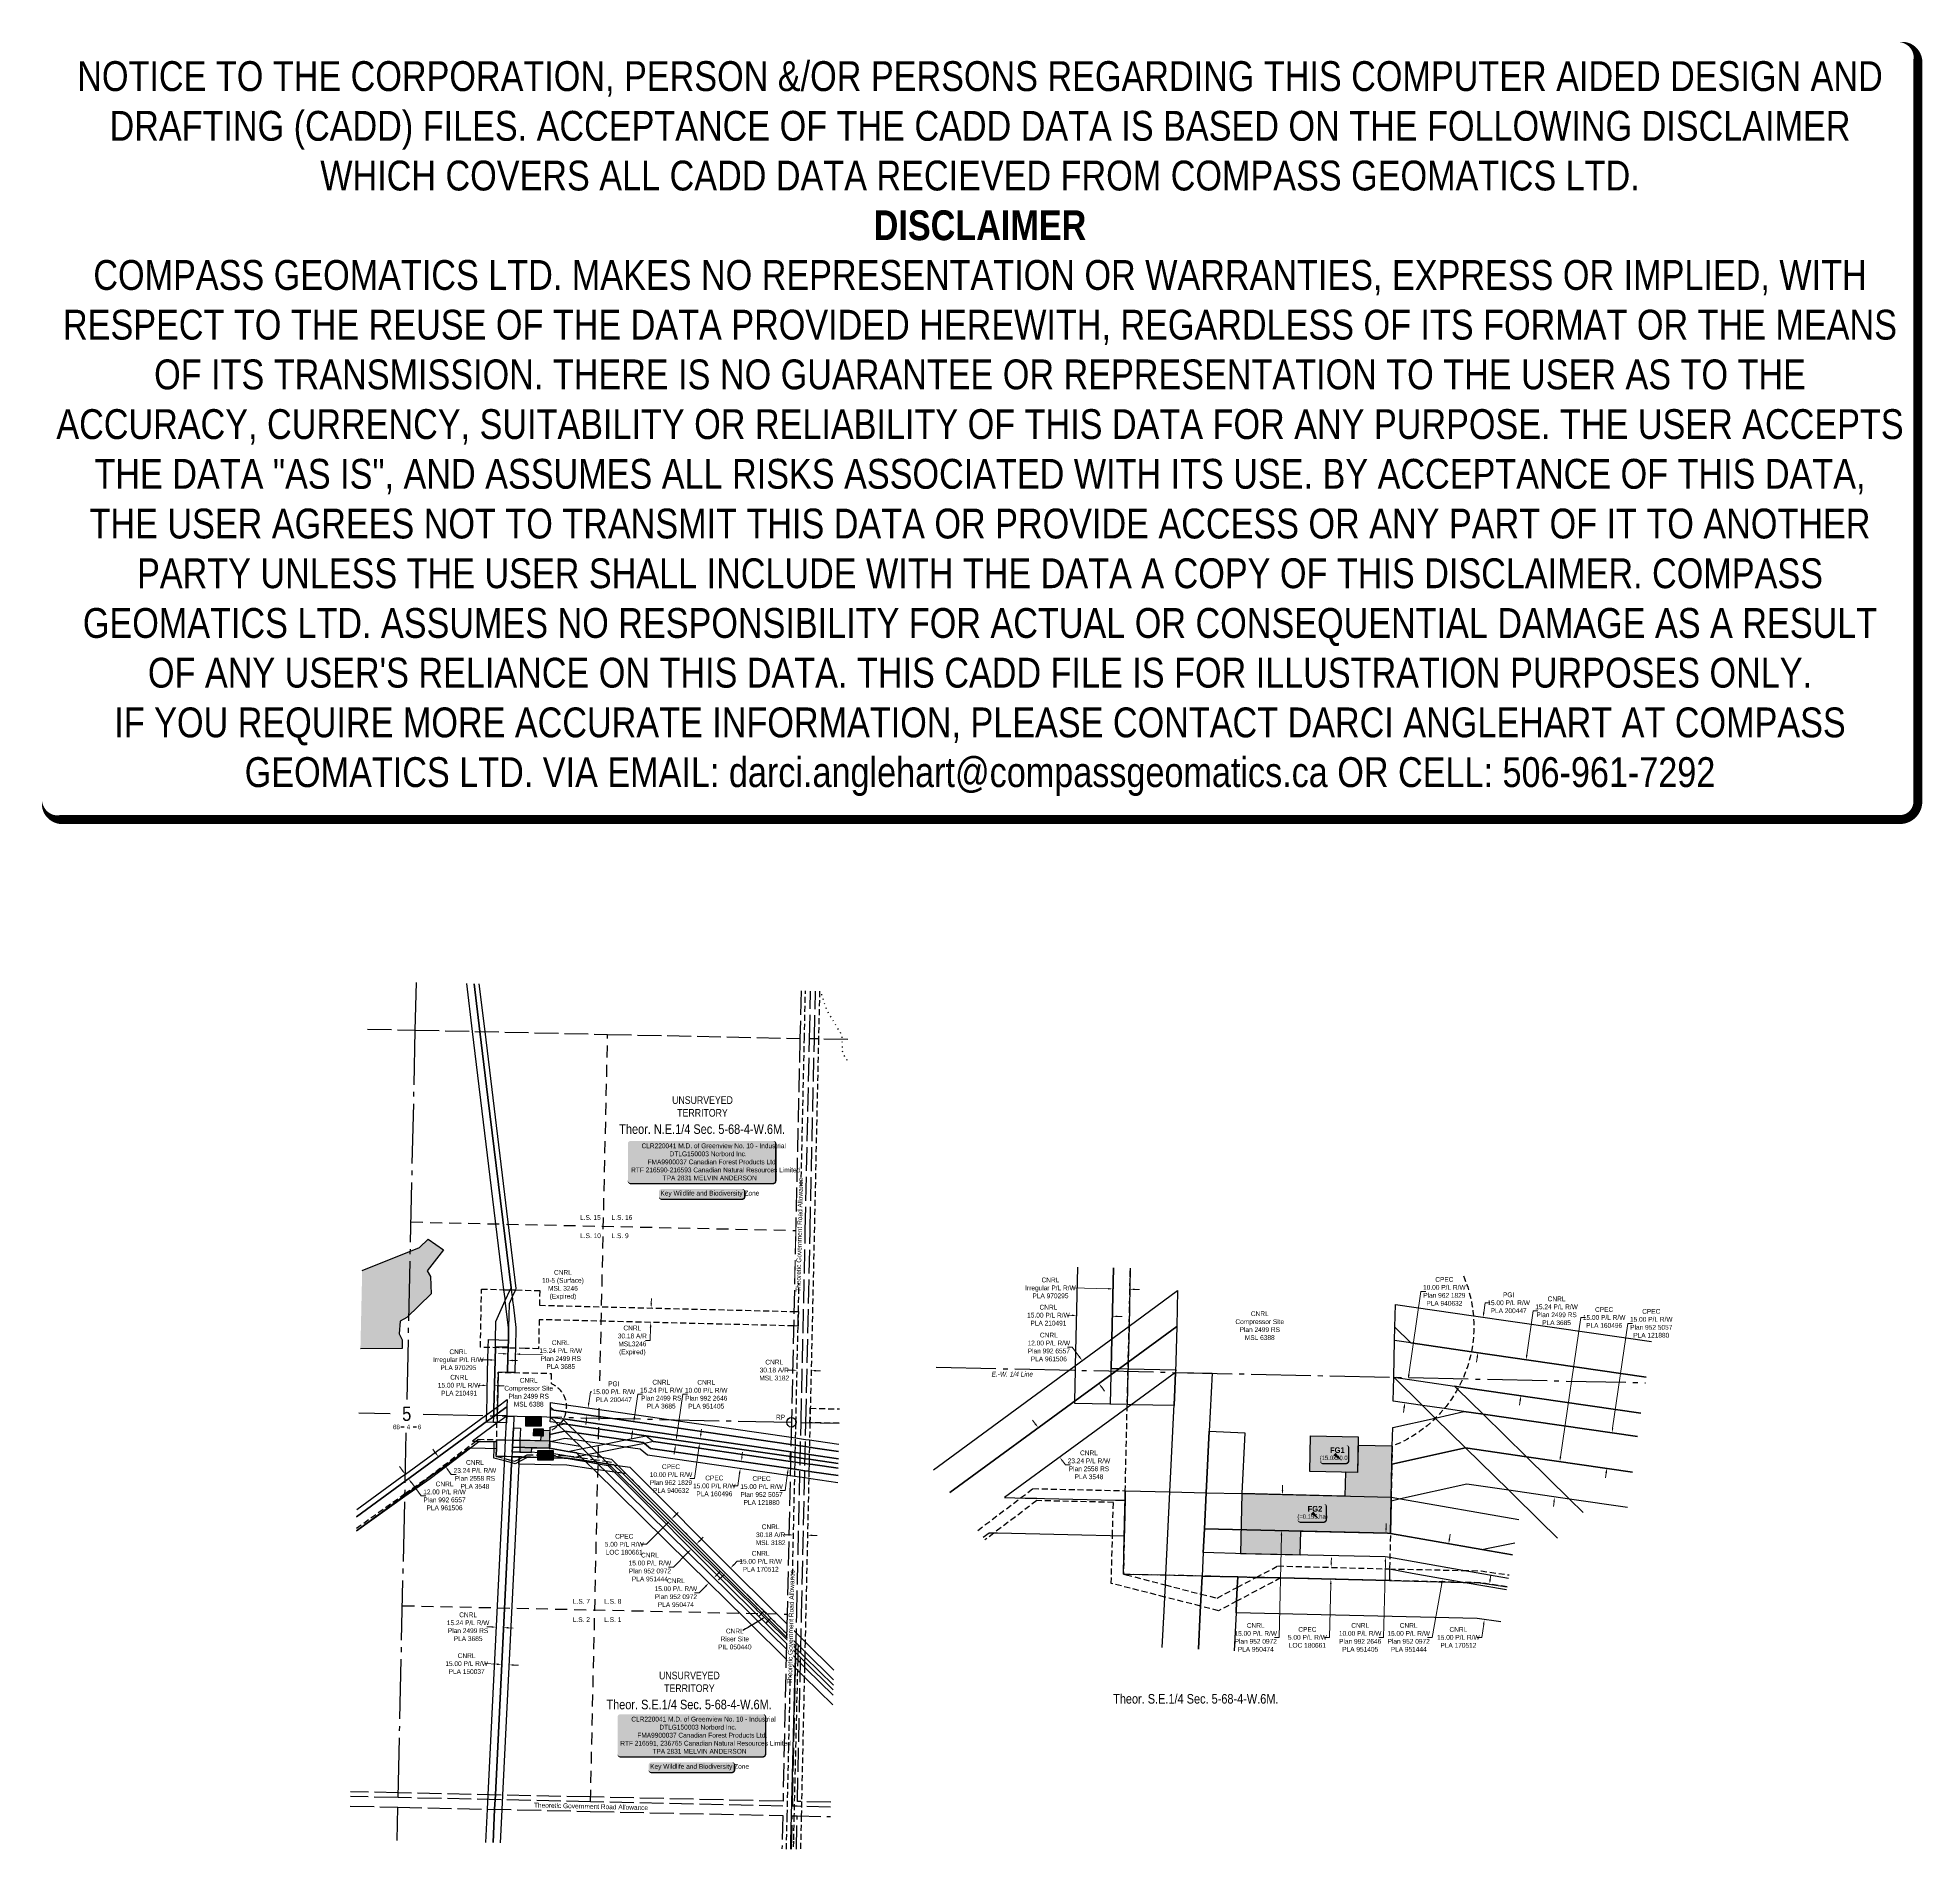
# Model space of a CAD drawing. Extents: x 398292 to 402241, y 6079202 to 6082998.
import ezdxf
from ezdxf.enums import TextEntityAlignment as Align

# ---------------------------------------------------------------- set-up
doc = ezdxf.new("R2010")
doc.units = 0
doc.header["$LTSCALE"] = 5
doc.header["$PDSIZE"] = 0.5
for name, pattern in [('foc-ACCESSROAD', [3.75, 2.5, -1.25]), ('foc-LSD', [8, 5, -3]), ('foc-QUARTERLINE', [33, 25, -3, 2, -3]), ('foc-UNSURVEYED', [12.5, 10, -2.5]), ('foc-WHEELTRACKS', [2, 0.4, -1.6])]:
    doc.linetypes.add(name, pattern=pattern)
doc.layers.get('Defpoints').update_dxf_attribs({"color": 9})
for name, color, linetype in [('10', 1, 'Continuous'), ('35', 37, 'Continuous'), ('9', 3, 'Continuous'), ('AS-SURFACE IMPACT', 7, 'Continuous'), ('AS-WILDLIFE-BLOCK', 131, 'Continuous'), ('C-AR', 13, 'foc-ACCESSROAD'), ('C-RW', 13, 'Continuous'), ('C-SYMBOL', 7, 'Continuous'), ('C-WS', 13, 'foc-ACCESSROAD'), ('F-AR', 190, 'foc-ACCESSROAD'), ('F-RW', 190, 'Continuous'), ('L-ROAD-T', 7, 'Continuous'), ('L-SECLBL', 7, 'Continuous'), ('L-SECQ', 8, 'foc-QUARTERLINE'), ('L-SECTION-LSD', 7, 'foc-LSD'), ('L-UNS-T', 3, 'Continuous'), ('L-USEC', 7, 'foc-UNSURVEYED'), ('P-TEMP-BLOCKS', 250, 'Continuous'), ('P-WORKAREA', 113, 'Continuous'), ('P-WORKAREA-H', 111, 'Continuous'), ('T-WATER', 160, 'Continuous'), ('T-WATER-H', 133, 'Continuous'), ('T-WATER-P3', 160, 'foc-WHEELTRACKS')]:
    doc.layers.add(name, color=color, linetype=linetype)
for name, color, linetype, lineweight in [('C-RW-T', 13, 'Continuous', 9), ('F-AR-T', 190, 'Continuous', 9), ('F-RW-T', 190, 'Continuous', 9)]:
    doc.layers.add(name, color=color, linetype=linetype, lineweight=lineweight)
doc.layers.add('DISCLAIMER', color=7, linetype='Continuous', plot=False)
doc.styles.add('100L', font='ARIALN.TTF', dxfattribs={"height": 11})
doc.styles.add('175L', font='ARIALN.TTF', dxfattribs={"height": 20})
doc.styles.add('80', font='ARIALN.TTF', dxfattribs={"height": 10})
doc.styles.add('80CG', font='ARIALN.TTF', dxfattribs={"height": 10})
doc.styles.add('80L', font='ARIALN.TTF', dxfattribs={"height": 10})
doc.styles.add('BOLD', font='ARIALNB.TTF')
doc.styles.add('SIMPLEX', font='ARIALN.TTF')
doc.dimstyles.new('Compass 5 000', dxfattribs={"dimscale": 5, "dimtxt": 9, "dimasz": 2, "dimexe": 0.2, "dimexo": 0.0625, "dimgap": 0.5, "dimtad": 0, "dimtih": 1, "dimtoh": 1, "dimzin": 0, "dimdsep": 46, "dimtxsty": '80CG', "dimcen": 0.1, "dimse1": 1, "dimse2": 1, "dimclrd": 256, "dimclrt": 256, "dimaunit": 1, "dimadec": 4, "dimazin": 0, "dimtfac": 0.06, "dimtofl": 0, "dimtmove": 0, "dimatfit": 1, "dimfxl": 0.2, "dimtolj": 1, "dimtzin": 0, "dimlwd": -1, "dimarcsym": 0})

msp = doc.modelspace()

# ---------------------------------------------------------------- texts
at = {"layer": 'C-RW-T', "char_height": 10, "attachment_point": 5, "style": '80CG'}
for s, insert in [('\\A1;CNRL\\P10-5 (Surface)\\PMSL 3246\\P(Expired)', (399392.738, 6080384.388)), ('\\A1;CNRL\\PCompressor Site\\PPlan 2499 RS\\PMSL 6388', (400852.65, 6080299.26)), ('\\A1;CNRL\\PCompressor Site\\PPlan 2499 RS\\PMSL 6388', (399321.057, 6080159.711))]:
    msp.add_mtext(s, dxfattribs=dict(at, insert=insert))
at = {"layer": 'C-RW-T', "insert": (399752.834, 6079642.665), "char_height": 10, "width": 58.14229, "attachment_point": 5, "style": '80CG'}
msp.add_mtext('\\A1;CNRL\\PRiser Site\\PPIL 050440', dxfattribs=at)
at = {"layer": 'C-SYMBOL', "color": 3, "style": '175L'}
for s, p in [('Theor. N.E.1/4 Sec. 5-68-4-W.6M.', (399684.499, 6080695.163)), ('Theor. S.E.1/4 Sec. 5-68-4-W.6M.', (400718.593, 6079501.285)), ('Theor. S.E.1/4 Sec. 5-68-4-W.6M.', (399657.072, 6079489.34))]:
    msp.add_text(s, height=20, dxfattribs=at).set_placement(p, align=Align.BOTTOM_CENTER)
at = {"layer": 'L-SECQ', "insert": (400334.281, 6080197.664), "char_height": 10, "attachment_point": 5, "style": '80CG'}
msp.add_mtext('\\A1;{\\fArial Narrow|b0|i1|c0|p34;E.-W. 1/4 Line}', dxfattribs=at)
at = {"layer": 'L-UNS-T', "color": 3, "char_height": 16, "attachment_point": 5, "style": '80L'}
for insert in [(399685.147, 6080758.548), (399657.719, 6079552.725)]:
    msp.add_mtext_dynamic_manual_height_columns('UNSURVEYED TERRITORY', width=126.41375, gutter_width=47.5, heights=[0], dxfattribs=dict(at, insert=insert))

# ---------------------------------------------------------------- blocks, each defined once
blk = doc.blocks.new('*D418')
at = {"layer": 'C-RW-T', "transparency": 16777216}
for p, q in [((399243.2, 6079667.8), (399233.2, 6079668.3)), ((399278.4, 6079666.1), (399288.4, 6079665.6))]:
    blk.add_line(p, q, dxfattribs=at)
for points in [[(399243.3, 6079669.5), (399243.1, 6079666.2), (399253.2, 6079667.3)], [(399278.5, 6079667.8), (399278.3, 6079664.4), (399268.4, 6079666.6)]]:
    blk.add_solid(points, dxfattribs=at)
at = {"layer": 'Defpoints', "color": 0, "transparency": 16777216}
for p in [(399253.1, 6079665.1), (399253.2, 6079667.3), (399268.3, 6079664.3)]:
    blk.add_point(p, dxfattribs=at)
at = {"layer": 'C-RW-T', "transparency": 16777216, "insert": (399194.1, 6079668.3), "char_height": 10, "attachment_point": 5, "style": '80CG'}
blk.add_mtext('\\A1;CNRL\\P15.24 P/L R/W\\PPlan 2499 RS\\PPLA 3685', dxfattribs=at)
blk = doc.blocks.new('*D419')
at = {"layer": 'C-RW-T', "transparency": 16777216}
for p, q in [((399254.6, 6079589.8), (399230.1, 6079591)), ((399289.6, 6079588.1), (399299.6, 6079587.6))]:
    blk.add_line(p, q, dxfattribs=at)
for points in [[(399254.7, 6079591.5), (399254.5, 6079588.1), (399264.6, 6079589.3)], [(399289.7, 6079589.7), (399289.5, 6079586.4), (399279.6, 6079588.6)]]:
    blk.add_solid(points, dxfattribs=at)
at = {"layer": 'Defpoints', "color": 0, "transparency": 16777216}
for p in [(399264.6, 6079589.3), (399265, 6079596.9), (399280, 6079596.2)]:
    blk.add_point(p, dxfattribs=at)
at = {"layer": 'C-RW-T', "transparency": 16777216, "insert": (399191, 6079591), "char_height": 10, "attachment_point": 5, "style": '80CG'}
blk.add_mtext('\\A1;CNRL\\P15.00 P/L R/W\\PPLA 150037', dxfattribs=at)
blk = doc.blocks.new('*D420')
at = {"layer": 'Defpoints', "color": 0, "transparency": 16777216}
for p in [(399439.8, 6080127.8), (399437.7, 6080112.9)]:
    blk.add_point(p, dxfattribs=at)
at = {"layer": 'F-RW-T', "transparency": 16777216}
for p, q in [((399446.9, 6080136.9), (399450.3, 6080160.7)), ((399450.3, 6080160.7), (399460.3, 6080160.7)), ((399441.8, 6080102.2), (399440.4, 6080092.3))]:
    blk.add_line(p, q, dxfattribs=at)
for points in [[(399445.2, 6080137.1), (399448.5, 6080136.6), (399445.4, 6080127)], [(399440.2, 6080102.5), (399443.5, 6080102), (399443.3, 6080112.1)]]:
    blk.add_solid(points, dxfattribs=at)
at = {"layer": 'F-RW-T', "transparency": 16777216, "insert": (399499.4, 6080160.7), "char_height": 10, "attachment_point": 5, "style": '80CG', "bg_fill": 3, "box_fill_scale": 1.1, "bg_fill_color": 256, "bg_fill_true_color": 13158600, "bg_fill_transparency": 0}
blk.add_mtext('\\A1;PGI\\P15.00 P/L R/W\\PPLA 200447', dxfattribs=at)
at = {"layer": 'Defpoints', "color": 0, "transparency": 16777216}
blk.add_point((399445.4, 6080127), dxfattribs=at)
blk = doc.blocks.new('*D421')
at = {"layer": 'C-RW-T', "transparency": 16777216}
for p, q in [((399542.8, 6080107.8), (399549.7, 6080155.7)), ((399549.7, 6080155.7), (399559.7, 6080155.7)), ((399537.7, 6080072.9), (399536.3, 6080063))]:
    blk.add_line(p, q, dxfattribs=at)
for points in [[(399536.1, 6080073.2), (399539.4, 6080072.7), (399539.1, 6080082.8)], [(399541.1, 6080108.1), (399544.4, 6080107.6), (399541.3, 6080097.9)]]:
    blk.add_solid(points, dxfattribs=at)
at = {"layer": 'Defpoints', "color": 0, "transparency": 16777216}
for p in [(399528.3, 6080084.4), (399530.5, 6080099.5), (399541.3, 6080097.9)]:
    blk.add_point(p, dxfattribs=at)
at = {"layer": 'C-RW-T', "transparency": 16777216, "insert": (399598.8, 6080155.7), "char_height": 10, "attachment_point": 5, "style": '80CG'}
blk.add_mtext('\\A1;CNRL\\P15.24 P/L R/W\\PPlan 2499 RS\\PPLA 3685', dxfattribs=at)
blk = doc.blocks.new('*D422')
at = {"layer": 'Defpoints', "color": 0, "transparency": 16777216}
for p in [(399790.8, 6080011), (399793, 6080025.9), (399864.7, 6080000.3)]:
    blk.add_point(p, dxfattribs=at)
at = {"layer": 'F-RW-T', "transparency": 16777216}
for p, q in [((399868.3, 6080025.1), (399869.7, 6080035)), ((399863.3, 6079990.4), (399858, 6079953.7)), ((399858, 6079953.7), (399848, 6079953.7))]:
    blk.add_line(p, q, dxfattribs=at)
for points in [[(399861.6, 6079990.7), (399864.9, 6079990.2), (399864.7, 6080000.3)], [(399866.7, 6080025.3), (399870, 6080024.8), (399866.9, 6080015.2)]]:
    blk.add_solid(points, dxfattribs=at)
at = {"layer": 'F-RW-T', "transparency": 16777216, "insert": (399808.9, 6079953.7), "char_height": 10, "attachment_point": 5, "style": '80CG'}
blk.add_mtext('\\A1;CPEC\\P15.00 P/L R/W\\PPlan 952 5057\\PPLA 121880', dxfattribs=at)
blk = doc.blocks.new('*D423')
at = {"layer": 'Defpoints', "color": 0, "transparency": 16777216}
for p in [(399732.8, 6080004.3), (399734.9, 6080019.1), (399764.2, 6079999.7)]:
    blk.add_point(p, dxfattribs=at)
at = {"layer": 'F-RW-T', "transparency": 16777216}
for p, q in [((399767.8, 6080024.5), (399769.3, 6080034.4)), ((399759, 6079963.4), (399749, 6079963.4)), ((399762.8, 6079989.8), (399759, 6079963.4))]:
    blk.add_line(p, q, dxfattribs=at)
for points in [[(399761.2, 6079990.1), (399764.5, 6079989.6), (399764.2, 6079999.7)], [(399766.2, 6080024.7), (399769.5, 6080024.2), (399766.4, 6080014.6)]]:
    blk.add_solid(points, dxfattribs=at)
at = {"layer": 'F-RW-T', "transparency": 16777216, "insert": (399709.9, 6079963.4), "char_height": 10, "attachment_point": 5, "style": '80CG'}
blk.add_mtext('\\A1;CPEC\\P15.00 P/L R/W\\PPLA 160496', dxfattribs=at)
blk = doc.blocks.new('*D424')
at = {"layer": 'C-RW-T', "transparency": 16777216}
for p, q in [((399631.5, 6080069.5), (399643.9, 6080155.5)), ((399643.9, 6080155.5), (399653.9, 6080155.5)), ((399627.2, 6080039.8), (399625.7, 6080029.9))]:
    blk.add_line(p, q, dxfattribs=at)
for points in [[(399625.5, 6080040.1), (399628.8, 6080039.6), (399628.6, 6080049.7)], [(399629.8, 6080069.7), (399633.1, 6080069.3), (399630, 6080059.6)]]:
    blk.add_solid(points, dxfattribs=at)
at = {"layer": 'Defpoints', "color": 0, "transparency": 16777216}
for p in [(399628.6, 6080049.7), (399641.7, 6080047.8), (399643.1, 6080057.7)]:
    blk.add_point(p, dxfattribs=at)
at = {"layer": 'C-RW-T', "transparency": 16777216, "insert": (399693, 6080155.5), "char_height": 10, "attachment_point": 5, "style": '80CG'}
blk.add_mtext('\\A1;CNRL\\P10.00 P/L R/W\\PPlan 992 2646\\PPLA 951405', dxfattribs=at)
blk = doc.blocks.new('L-SECLBL')
at = {"layer": '9', "color": 7}
for p, q in [((-5.1, -27.8), (-12.3, -27.8)), ((20.7, -27.8), (13.5, -27.8))]:
    blk.add_line(p, q, dxfattribs=at)
at = {"layer": '10', "color": 2, "style": 'SIMPLEX'}
blk.add_attdef('SEC', text='', height=30, dxfattribs=at).set_placement((0, 0), align=Align.MIDDLE)
at = {"layer": '10', "color": 5, "style": '80L'}
blk.add_attdef('TWP', text='', height=9.5, dxfattribs=at).set_placement((-14.4, -27.4), align=Align.MIDDLE_RIGHT)
blk.add_attdef('RGE', text='', height=9.5, dxfattribs=at).set_placement((3.6, -27.4), align=Align.MIDDLE_CENTER)
blk.add_attdef('MER', text='', height=9.5, dxfattribs=at).set_placement((23.2, -27.4), align=Align.MIDDLE_LEFT)
blk = doc.blocks.new('*D425')
at = {"layer": 'C-RW-T', "transparency": 16777216}
for p, q in [((399716, 6079777.8), (399723.1, 6079785)), ((399678.4, 6079739.6), (399668.4, 6079739.6)), ((399691.5, 6079752.9), (399678.4, 6079739.6))]:
    blk.add_line(p, q, dxfattribs=at)
for points in [[(399714.9, 6079779), (399717.2, 6079776.7), (399709, 6079770.7)], [(399690.3, 6079754.1), (399692.7, 6079751.7), (399698.5, 6079760)]]:
    blk.add_solid(points, dxfattribs=at)
at = {"layer": 'Defpoints', "color": 0, "transparency": 16777216}
for p in [(399698.5, 6079760), (399727.5, 6079731.5), (399738, 6079742.2)]:
    blk.add_point(p, dxfattribs=at)
at = {"layer": 'C-RW-T', "transparency": 16777216, "insert": (399629.4, 6079739.6), "char_height": 10, "attachment_point": 5, "style": '80CG'}
blk.add_mtext('\\A1;CNRL\\P15.00 P/L R/W\\PPlan 952 0972\\PPLA 950474', dxfattribs=at)
blk = doc.blocks.new('*D426')
at = {"layer": 'C-RW-T', "transparency": 16777216}
for p, q in [((399679.4, 6079848.7), (399686.5, 6079855.7)), ((399654.7, 6079823.9), (399624.1, 6079793.4)), ((399624.1, 6079793.4), (399614.1, 6079793.4))]:
    blk.add_line(p, q, dxfattribs=at)
for points in [[(399678.3, 6079849.9), (399680.6, 6079847.5), (399672.4, 6079841.6)], [(399653.5, 6079825.1), (399655.9, 6079822.8), (399661.8, 6079831)]]:
    blk.add_solid(points, dxfattribs=at)
at = {"layer": 'Defpoints', "color": 0, "transparency": 16777216}
for p in [(399661.8, 6079831), (399710.1, 6079782.6), (399720.7, 6079793.2)]:
    blk.add_point(p, dxfattribs=at)
at = {"layer": 'C-RW-T', "transparency": 16777216, "insert": (399575, 6079793.4), "char_height": 10, "attachment_point": 5, "style": '80CG'}
blk.add_mtext('\\A1;CNRL\\P15.00 P/L R/W\\PPlan 952 0972\\PPLA 951444', dxfattribs=at)
blk = doc.blocks.new('*D427')
at = {"layer": 'C-RW-T', "transparency": 16777216}
for p, q in [((399750.9, 6079798.3), (399758, 6079805.4)), ((399758, 6079805.4), (399768, 6079805.4)), ((399726.1, 6079773.6), (399719, 6079766.6))]:
    blk.add_line(p, q, dxfattribs=at)
for points in [[(399724.9, 6079774.8), (399727.3, 6079772.4), (399733.2, 6079780.7)], [(399749.7, 6079799.5), (399752.1, 6079797.2), (399743.8, 6079791.3)]]:
    blk.add_solid(points, dxfattribs=at)
at = {"layer": 'Defpoints', "color": 0, "transparency": 16777216}
for p in [(399734.3, 6079779.6), (399743.8, 6079791.3), (399744.9, 6079790.2)]:
    blk.add_point(p, dxfattribs=at)
at = {"layer": 'C-RW-T', "transparency": 16777216, "insert": (399807, 6079805.4), "char_height": 10, "attachment_point": 5, "style": '80CG'}
blk.add_mtext('\\A1;CNRL\\P15.00 P/L R/W\\PPLA 170512', dxfattribs=at)
blk = doc.blocks.new('*D428')
at = {"layer": 'Defpoints', "color": 0, "transparency": 16777216}
for p in [(399616.7, 6079890.3), (399671.5, 6079842.5), (399667.9, 6079839)]:
    blk.add_point(p, dxfattribs=at)
at = {"layer": 'F-RW-T', "transparency": 16777216}
for p, q in [((399609.6, 6079883.2), (399567.5, 6079841.1)), ((399627.3, 6079900.9), (399634.4, 6079907.9)), ((399567.5, 6079841.1), (399557.5, 6079841.1))]:
    blk.add_line(p, q, dxfattribs=at)
for points in [[(399608.4, 6079884.4), (399610.8, 6079882), (399616.7, 6079890.3)], [(399626.1, 6079902.1), (399628.5, 6079899.7), (399620.2, 6079893.8)]]:
    blk.add_solid(points, dxfattribs=at)
at = {"layer": 'F-RW-T', "transparency": 16777216, "insert": (399521.2, 6079841.1), "char_height": 10, "attachment_point": 5, "style": '80CG'}
blk.add_mtext('\\A1;CPEC\\P5.00 P/L R/W\\PLOC 180661', dxfattribs=at)
blk = doc.blocks.new('*D429')
at = {"layer": 'C-RW-T', "transparency": 16777216}
for p, q in [((399126.1, 6080032.3), (399120.2, 6080040.3)), ((399151.7, 6079997.2), (399158.9, 6079987.5)), ((399158.9, 6079987.5), (399168.9, 6079987.5))]:
    blk.add_line(p, q, dxfattribs=at)
for points in [[(399127.4, 6080033.2), (399124.8, 6080031.3), (399132, 6080024.2)], [(399153.1, 6079998.2), (399150.4, 6079996.2), (399145.8, 6080005.3)]]:
    blk.add_solid(points, dxfattribs=at)
at = {"layer": 'Defpoints', "color": 0, "transparency": 16777216}
for p in [(399145.8, 6080005.3), (399069.7, 6079978.6), (399083.5, 6079959.7)]:
    blk.add_point(p, dxfattribs=at)
at = {"layer": 'C-RW-T', "transparency": 16777216, "insert": (399208.4, 6079987.5), "char_height": 10, "attachment_point": 5, "style": '80CG'}
blk.add_mtext('\\A1;CNRL\\P23.24 P/L R/W\\PPlan 2558 RS\\PPLA 3548', dxfattribs=at)
blk = doc.blocks.new('*D430')
at = {"layer": 'C-RW-T', "transparency": 16777216}
for p, q in [((399056.4, 6079996.1), (399050.5, 6080004.2)), ((399075.3, 6079970.3), (399095.6, 6079942.5)), ((399095.6, 6079942.5), (399105.6, 6079942.5))]:
    blk.add_line(p, q, dxfattribs=at)
for points in [[(399057.7, 6079997.1), (399055, 6079995.1), (399062.3, 6079988)], [(399076.6, 6079971.3), (399073.9, 6079969.3), (399069.4, 6079978.4)]]:
    blk.add_solid(points, dxfattribs=at)
at = {"layer": 'Defpoints', "color": 0, "transparency": 16777216}
for p in [(399051.5, 6079980.1), (399058.6, 6079970.5), (399069.4, 6079978.4)]:
    blk.add_point(p, dxfattribs=at)
at = {"layer": 'C-RW-T', "transparency": 16777216, "insert": (399144.7, 6079942.5), "char_height": 10, "attachment_point": 5, "style": '80CG'}
blk.add_mtext('\\A1;CNRL\\P12.00 P/L R/W\\PPlan 992 6557\\PPLA 961506', dxfattribs=at)
blk = doc.blocks.new('*D431')
at = {"layer": 'C-RW-T', "transparency": 16777216}
for p, q in [((399224.4, 6080174.2), (399214.4, 6080174.4)), ((399259.4, 6080173.4), (399269.4, 6080173.2))]:
    blk.add_line(p, q, dxfattribs=at)
for points in [[(399224.4, 6080175.8), (399224.3, 6080172.5), (399234.4, 6080174)], [(399259.4, 6080175.1), (399259.3, 6080171.7), (399249.4, 6080173.6)]]:
    blk.add_solid(points, dxfattribs=at)
at = {"layer": 'Defpoints', "color": 0, "transparency": 16777216}
for p in [(399234.4, 6080174.9), (399234.4, 6080174), (399249.4, 6080174.6)]:
    blk.add_point(p, dxfattribs=at)
at = {"layer": 'C-RW-T', "transparency": 16777216, "insert": (399175.3, 6080174.4), "char_height": 10, "attachment_point": 5, "style": '80CG'}
blk.add_mtext('\\A1;CNRL\\P15.00 P/L R/W\\PPLA 210491', dxfattribs=at)
blk = doc.blocks.new('*D432')
at = {"layer": 'C-RW-T', "transparency": 16777216}
for p, q in [((399240.6, 6080227.4), (399219.9, 6080227.9)), ((399287.5, 6080226.3), (399297.5, 6080226.1))]:
    blk.add_line(p, q, dxfattribs=at)
for points in [[(399240.6, 6080229.1), (399240.6, 6080225.7), (399250.6, 6080227.2)], [(399287.5, 6080228), (399287.5, 6080224.6), (399277.5, 6080226.5)]]:
    blk.add_solid(points, dxfattribs=at)
at = {"layer": 'Defpoints', "color": 0, "transparency": 16777216}
for p in [(399250.6, 6080227.4), (399250.6, 6080227.2), (399277.5, 6080226.8)]:
    blk.add_point(p, dxfattribs=at)
at = {"layer": 'C-RW-T', "transparency": 16777216, "insert": (399173.7, 6080227.9), "char_height": 10, "attachment_point": 5, "style": '80CG'}
blk.add_mtext('\\A1;CNRL\\PIrregular P/L R/W\\PPLA 970295', dxfattribs=at)
blk = doc.blocks.new('*D433')
at = {"layer": 'C-RW-T', "transparency": 16777216}
for p, q in [((399267.8, 6080240.3), (399257.8, 6080240.6)), ((399303, 6080239.6), (399349.1, 6080238.6))]:
    blk.add_line(p, q, dxfattribs=at)
for points in [[(399267.8, 6080242), (399267.7, 6080238.7), (399277.8, 6080240.1)], [(399303, 6080241.3), (399303, 6080237.9), (399293, 6080239.8)]]:
    blk.add_solid(points, dxfattribs=at)
at = {"layer": 'Defpoints', "color": 0, "transparency": 16777216}
for p in [(399277.8, 6080242.6), (399293, 6080239.8), (399293.1, 6080242.3)]:
    blk.add_point(p, dxfattribs=at)
at = {"layer": 'C-RW-T', "transparency": 16777216, "insert": (399388.2, 6080238.6), "char_height": 10, "attachment_point": 5, "style": '80CG'}
blk.add_mtext('\\A1;CNRL\\P15.24 P/L R/W\\PPlan 2499 RS\\PPLA 3685', dxfattribs=at)
blk = doc.blocks.new('*D434')
at = {"layer": 'C-RW-T', "transparency": 16777216}
for p, q in [((399577.7, 6080346.3), (399578, 6080356.3)), ((399576.5, 6080296.1), (399575.8, 6080267.9)), ((399575.8, 6080267.9), (399565.8, 6080267.9))]:
    blk.add_line(p, q, dxfattribs=at)
for points in [[(399576.1, 6080346.3), (399579.4, 6080346.2), (399577.5, 6080336.3)], [(399574.8, 6080296.1), (399578.2, 6080296.1), (399576.8, 6080306.1)]]:
    blk.add_solid(points, dxfattribs=at)
at = {"layer": 'Defpoints', "color": 0, "transparency": 16777216}
for p in [(399528.5, 6080337.5), (399527.7, 6080307.3), (399576.8, 6080306.1)]:
    blk.add_point(p, dxfattribs=at)
at = {"layer": 'C-RW-T', "transparency": 16777216, "insert": (399538.2, 6080267.9), "char_height": 10, "attachment_point": 5, "style": '80CG'}
blk.add_mtext('\\A1;CNRL\\P30.18 A/R\\PMSL3246\\P(Expired)', dxfattribs=at)
blk = doc.blocks.new('*D435')
at = {"layer": 'C-RW-T', "transparency": 16777216}
for p, q in [((399865.7, 6079860.9), (399855.7, 6079861.1)), ((399915.1, 6079859.8), (399925.1, 6079859.6))]:
    blk.add_line(p, q, dxfattribs=at)
for points in [[(399865.8, 6079862.6), (399865.7, 6079859.3), (399875.7, 6079860.7)], [(399915.1, 6079861.5), (399915, 6079858.2), (399905.1, 6079860.1)]]:
    blk.add_solid(points, dxfattribs=at)
at = {"layer": 'Defpoints', "color": 0, "transparency": 16777216}
for p in [(399875.7, 6079861.5), (399875.7, 6079860.7), (399905.1, 6079860.9)]:
    blk.add_point(p, dxfattribs=at)
at = {"layer": 'C-RW-T', "transparency": 16777216, "insert": (399827.9, 6079861.1), "char_height": 10, "attachment_point": 5, "style": '80CG'}
blk.add_mtext('\\A1;CNRL\\P30.18 A/R\\PMSL 3182', dxfattribs=at)
blk = doc.blocks.new('*D436')
at = {"layer": 'C-RW-T', "transparency": 16777216}
for p, q in [((399873.3, 6080206), (399863.3, 6080206.2)), ((399922.7, 6080204.9), (399932.7, 6080204.7))]:
    blk.add_line(p, q, dxfattribs=at)
for points in [[(399873.4, 6080207.7), (399873.3, 6080204.3), (399883.3, 6080205.8)], [(399922.8, 6080206.6), (399922.7, 6080203.2), (399912.7, 6080205.1)]]:
    blk.add_solid(points, dxfattribs=at)
at = {"layer": 'Defpoints', "color": 0, "transparency": 16777216}
for p in [(399883.3, 6080205.8), (399883.3, 6080203.8), (399912.7, 6080203.2)]:
    blk.add_point(p, dxfattribs=at)
at = {"layer": 'C-RW-T', "transparency": 16777216, "insert": (399835.4, 6080206.2), "char_height": 10, "attachment_point": 5, "style": '80CG'}
blk.add_mtext('\\A1;CNRL\\P30.18 A/R\\PMSL 3182', dxfattribs=at)
blk = doc.blocks.new('*D437')
at = {"layer": 'C-RW-T', "transparency": 16777216}
for p, q in [((401412, 6080237.9), (401425.4, 6080330.4)), ((401425.4, 6080330.4), (401435.4, 6080330.4)), ((401398.1, 6080142.6), (401396.7, 6080132.7))]:
    blk.add_line(p, q, dxfattribs=at)
for points in [[(401410.3, 6080238.2), (401413.6, 6080237.7), (401410.5, 6080228)], [(401396.5, 6080142.8), (401399.8, 6080142.4), (401399.6, 6080152.5)]]:
    blk.add_solid(points, dxfattribs=at)
at = {"layer": 'Defpoints', "color": 0, "transparency": 16777216}
for p in [(401410.5, 6080228), (401954.3, 6080149.2), (401943.4, 6080073.7)]:
    blk.add_point(p, dxfattribs=at)
at = {"layer": 'C-RW-T', "transparency": 16777216, "insert": (401474.4, 6080330.4), "char_height": 10, "attachment_point": 5, "style": '80CG'}
blk.add_mtext('\\A1;CNRL\\P15.24 P/L R/W\\PPlan 2499 RS\\PPLA 3685', dxfattribs=at)
blk = doc.blocks.new('*D438')
at = {"layer": 'C-RW-T', "transparency": 16777216}
for p, q in [((400459.8, 6080254.5), (400449.8, 6080254.5)), ((400474.4, 6080234.6), (400459.8, 6080254.5)), ((400521.6, 6080170.1), (400527.5, 6080162))]:
    blk.add_line(p, q, dxfattribs=at)
for points in [[(400475.7, 6080235.6), (400473, 6080233.6), (400480.3, 6080226.5)], [(400522.9, 6080171), (400520.2, 6080169.1), (400515.7, 6080178.1)]]:
    blk.add_solid(points, dxfattribs=at)
at = {"layer": 'Defpoints', "color": 0, "transparency": 16777216}
for p in [(400515.7, 6080178.1), (399559, 6079552.5), (399594.4, 6079504.1)]:
    blk.add_point(p, dxfattribs=at)
at = {"layer": 'C-RW-T', "transparency": 16777216, "insert": (400410.7, 6080254.5), "char_height": 10, "attachment_point": 5, "style": '80CG'}
blk.add_mtext('\\A1;CNRL\\P12.00 P/L R/W\\PPlan 992 6557\\PPLA 961506', dxfattribs=at)
blk = doc.blocks.new('*D439')
at = {"layer": 'C-RW-T', "transparency": 16777216}
for p, q in [((400459, 6080320.9), (400449, 6080321.2)), ((400554, 6080318.8), (400564, 6080318.5))]:
    blk.add_line(p, q, dxfattribs=at)
for points in [[(400459.1, 6080322.6), (400459, 6080319.3), (400469, 6080320.7)], [(400554.1, 6080320.4), (400554, 6080317.1), (400544, 6080319)]]:
    blk.add_solid(points, dxfattribs=at)
at = {"layer": 'Defpoints', "color": 0, "transparency": 16777216}
for p in [(400473.7, 6080526.6), (400548.7, 6080524.9), (400469, 6080320.7)]:
    blk.add_point(p, dxfattribs=at)
at = {"layer": 'C-RW-T', "transparency": 16777216, "insert": (400409.9, 6080321.2), "char_height": 10, "attachment_point": 5, "style": '80CG'}
blk.add_mtext('\\A1;CNRL\\P15.00 P/L R/W\\PPLA 210491', dxfattribs=at)
blk = doc.blocks.new('*D440')
at = {"layer": 'Defpoints', "color": 0, "transparency": 16777216}
for p in [(401320.5, 6080316.9), (401500.9, 6080290.7), (401490.1, 6080216.5)]:
    blk.add_point(p, dxfattribs=at)
at = {"layer": 'F-RW-T', "transparency": 16777216}
for p, q in [((401321.9, 6080326.8), (401324.9, 6080347.2)), ((401324.9, 6080347.2), (401334.9, 6080347.2)), ((401308.3, 6080232.7), (401306.8, 6080222.8))]:
    blk.add_line(p, q, dxfattribs=at)
for points in [[(401320.3, 6080327), (401323.5, 6080326.5), (401320.5, 6080316.9)], [(401306.6, 6080233), (401309.9, 6080232.5), (401309.7, 6080242.6)]]:
    blk.add_solid(points, dxfattribs=at)
at = {"layer": 'F-RW-T', "transparency": 16777216, "insert": (401374, 6080347.2), "char_height": 10, "attachment_point": 5, "style": '80CG'}
blk.add_mtext('\\A1;PGI\\P15.00 P/L R/W\\PPLA 200447', dxfattribs=at)
blk = doc.blocks.new('*D441')
at = {"layer": 'C-RW-T', "transparency": 16777216}
for p, q in [((400535.3, 6080376.7), (400460.2, 6080378.4)), ((400590.4, 6080375.4), (400600.4, 6080375.2))]:
    blk.add_line(p, q, dxfattribs=at)
for points in [[(400535.3, 6080378.3), (400535.3, 6080375), (400545.3, 6080376.4)], [(400590.5, 6080377.1), (400590.4, 6080373.7), (400580.4, 6080375.6)]]:
    blk.add_solid(points, dxfattribs=at)
at = {"layer": 'Defpoints', "color": 0, "transparency": 16777216}
for p in [(400545.2, 6080373.1), (400545.3, 6080376.4), (400580.3, 6080372.3)]:
    blk.add_point(p, dxfattribs=at)
at = {"layer": 'C-RW-T', "transparency": 16777216, "insert": (400414.1, 6080378.4), "char_height": 10, "attachment_point": 5, "style": '80CG'}
blk.add_mtext('\\A1;CNRL\\PIrregular P/L R/W\\PPLA 970295', dxfattribs=at)
blk = doc.blocks.new('*D442')
at = {"layer": 'C-RW-T', "transparency": 16777216}
for p, q in [((401117.3, 6079874.9), (401117.5, 6079884.9)), ((401115.7, 6079804.9), (401112.1, 6079646)), ((401112.1, 6079646), (401102.1, 6079646))]:
    blk.add_line(p, q, dxfattribs=at)
for points in [[(401115.6, 6079874.9), (401118.9, 6079874.8), (401117, 6079864.9)], [(401114, 6079804.9), (401117.3, 6079804.8), (401115.9, 6079814.9)]]:
    blk.add_solid(points, dxfattribs=at)
at = {"layer": 'Defpoints', "color": 0, "transparency": 16777216}
for p in [(401034.1, 6079866.7), (401033, 6079816.7), (401115.9, 6079814.9)]:
    blk.add_point(p, dxfattribs=at)
at = {"layer": 'C-RW-T', "transparency": 16777216, "insert": (401063, 6079646), "char_height": 10, "attachment_point": 5, "style": '80CG'}
blk.add_mtext('\\A1;CNRL\\P10.00 P/L R/W\\PPlan 992 2646\\PPLA 951405', dxfattribs=at)
blk = doc.blocks.new('*D443')
at = {"layer": 'Defpoints', "color": 0, "transparency": 16777216}
for p in [(401466.8, 6080016.7), (401481.3, 6080014.6), (401456.1, 6079942.5)]:
    blk.add_point(p, dxfattribs=at)
at = {"layer": 'F-AR-T', "transparency": 16777216}
for p, q in [((401482.7, 6080024.5), (401525, 6080316.4)), ((401525, 6080316.4), (401535, 6080316.4)), ((401469.1, 6079930.5), (401467.7, 6079920.6))]:
    blk.add_line(p, q, dxfattribs=at)
for points in [[(401481.1, 6080024.7), (401484.4, 6080024.3), (401481.3, 6080014.6)], [(401467.5, 6079930.7), (401470.8, 6079930.2), (401470.6, 6079940.4)]]:
    blk.add_solid(points, dxfattribs=at)
at = {"layer": 'F-AR-T', "transparency": 16777216, "insert": (401574.1, 6080316.4), "char_height": 10, "attachment_point": 5, "style": '80CG'}
blk.add_mtext('\\A1;CPEC\\P15.00 P/L R/W\\PPLA 160496', dxfattribs=at)
blk = doc.blocks.new('*D444')
at = {"layer": 'Defpoints', "color": 0, "transparency": 16777216}
for p in [(401590.5, 6080074.6), (401594.4, 6080074), (401583.6, 6079999.8)]:
    blk.add_point(p, dxfattribs=at)
at = {"layer": 'F-AR-T', "transparency": 16777216}
for p, q in [((401591.9, 6080084.5), (401623.7, 6080304.1)), ((401623.7, 6080304.1), (401633.7, 6080304.1)), ((401578.3, 6079990.5), (401576.9, 6079980.6))]:
    blk.add_line(p, q, dxfattribs=at)
for points in [[(401590.2, 6080084.7), (401593.5, 6080084.2), (401590.5, 6080074.6)], [(401576.6, 6079990.7), (401579.9, 6079990.2), (401579.7, 6080000.4)]]:
    blk.add_solid(points, dxfattribs=at)
at = {"layer": 'F-AR-T', "transparency": 16777216, "insert": (401672.8, 6080304.1), "char_height": 10, "attachment_point": 5, "style": '80CG'}
blk.add_mtext('\\A1;CPEC\\P15.00 P/L R/W\\PPlan 952 5057\\PPLA 121880', dxfattribs=at)
blk = doc.blocks.new('*D445')
at = {"layer": 'Defpoints', "color": 0, "transparency": 16777216}
for p in [(400944.5, 6079769.4), (400945.1, 6079794.2), (401001.6, 6079768)]:
    blk.add_point(p, dxfattribs=at)
at = {"layer": 'F-AR-T', "transparency": 16777216}
for p, q in [((401002.5, 6079802.9), (401002.7, 6079812.9)), ((401001.4, 6079758), (400998.7, 6079646)), ((400998.7, 6079646), (400988.7, 6079646))]:
    blk.add_line(p, q, dxfattribs=at)
for points in [[(401000.8, 6079802.9), (401004.1, 6079802.8), (401002.2, 6079792.9)], [(400999.7, 6079758), (401003.1, 6079757.9), (401001.6, 6079768)]]:
    blk.add_solid(points, dxfattribs=at)
at = {"layer": 'F-AR-T', "transparency": 16777216, "insert": (400952.4, 6079646), "char_height": 10, "attachment_point": 5, "style": '80CG'}
blk.add_mtext('\\A1;CPEC\\P5.00 P/L R/W\\PLOC 180661', dxfattribs=at)
blk = doc.blocks.new('*D446')
at = {"layer": 'C-RW-T', "transparency": 16777216}
for p, q in [((401250.1, 6079852.5), (401251.8, 6079862.3)), ((401233.7, 6079759.1), (401213.7, 6079646)), ((401213.7, 6079646), (401203.7, 6079646))]:
    blk.add_line(p, q, dxfattribs=at)
for points in [[(401248.5, 6079852.7), (401251.7, 6079852.2), (401248.4, 6079842.6)], [(401232, 6079759.4), (401235.3, 6079758.8), (401235.4, 6079769)]]:
    blk.add_solid(points, dxfattribs=at)
at = {"layer": 'Defpoints', "color": 0, "transparency": 16777216}
for p in [(401283.3, 6079836.5), (401235.4, 6079769), (401270.3, 6079762.8)]:
    blk.add_point(p, dxfattribs=at)
at = {"layer": 'C-RW-T', "transparency": 16777216, "insert": (401164.6, 6079646), "char_height": 10, "attachment_point": 5, "style": '80CG'}
blk.add_mtext('\\A1;CNRL\\P15.00 P/L R/W\\PPlan 952 0972\\PPLA 951444', dxfattribs=at)
blk = doc.blocks.new('*D447')
at = {"layer": 'C-RW-T', "transparency": 16777216}
for p, q in [((400900.3, 6079955.2), (400900.5, 6079965.2)), ((400898.1, 6079859.8), (400893.2, 6079646)), ((400893.2, 6079646), (400883.2, 6079646))]:
    blk.add_line(p, q, dxfattribs=at)
for points in [[(400898.6, 6079955.2), (400902, 6079955.1), (400900.1, 6079945.2)], [(400896.4, 6079859.9), (400899.8, 6079859.8), (400898.3, 6079869.8)]]:
    blk.add_solid(points, dxfattribs=at)
at = {"layer": 'Defpoints', "color": 0, "transparency": 16777216}
for p in [(400987.8, 6079943.2), (400898.3, 6079869.8), (400986.1, 6079867.8)]:
    blk.add_point(p, dxfattribs=at)
at = {"layer": 'C-RW-T', "transparency": 16777216, "insert": (400844.2, 6079646), "char_height": 10, "attachment_point": 5, "style": '80CG'}
blk.add_mtext('\\A1;CNRL\\P15.00 P/L R/W\\PPlan 952 0972\\PPLA 950474', dxfattribs=at)
blk = doc.blocks.new('*D448')
at = {"layer": 'C-RW-T', "transparency": 16777216}
for p, q in [((401335.5, 6079767.5), (401336.9, 6079777.4)), ((401317.7, 6079646), (401307.7, 6079646)), ((401321.7, 6079673.5), (401317.7, 6079646))]:
    blk.add_line(p, q, dxfattribs=at)
for points in [[(401333.8, 6079767.7), (401337.1, 6079767.2), (401334, 6079757.6)], [(401320.1, 6079673.7), (401323.4, 6079673.2), (401323.2, 6079683.4)]]:
    blk.add_solid(points, dxfattribs=at)
at = {"layer": 'Defpoints', "color": 0, "transparency": 16777216}
for p in [(401339.2, 6079756.8), (401323.2, 6079683.4), (401328.4, 6079682.6)]:
    blk.add_point(p, dxfattribs=at)
at = {"layer": 'C-RW-T', "transparency": 16777216, "insert": (401268.7, 6079646), "char_height": 10, "attachment_point": 5, "style": '80CG'}
blk.add_mtext('\\A1;CNRL\\P15.00 P/L R/W\\PPLA 170512', dxfattribs=at)
blk = doc.blocks.new('*D449')
at = {"layer": 'C-RW-T', "transparency": 16777216}
for p, q in [((400382.7, 6080093.2), (400376.8, 6080101.3)), ((400439.4, 6080015.7), (400445.3, 6080007.6)), ((400445.3, 6080007.6), (400455.3, 6080007.6))]:
    blk.add_line(p, q, dxfattribs=at)
for points in [[(400384, 6080094.2), (400381.3, 6080092.2), (400388.6, 6080085.1)], [(400440.7, 6080016.7), (400438, 6080014.7), (400433.5, 6080023.7)]]:
    blk.add_solid(points, dxfattribs=at)
at = {"layer": 'Defpoints', "color": 0, "transparency": 16777216}
for p in [(400378.3, 6080077.6), (400423.2, 6080016.2), (400433.5, 6080023.7)]:
    blk.add_point(p, dxfattribs=at)
at = {"layer": 'C-RW-T', "transparency": 16777216, "insert": (400494.8, 6080007.6), "char_height": 10, "attachment_point": 5, "style": '80CG'}
blk.add_mtext('\\A1;CNRL\\P23.24 P/L R/W\\PPlan 2558 RS\\PPLA 3548', dxfattribs=at)
blk = doc.blocks.new('RP')
at = {"layer": '35', "color": 3}
blk.add_circle((0, 0), 10, dxfattribs=at)
at = {"layer": '35', "color": 3, "style": '80'}
blk.add_attdef('RP_001', (-32.4, 5.8), '', height=10, dxfattribs=at)
blk = doc.blocks.new('*U456')
h = blk.add_hatch(color=111)
edge = h.paths.add_edge_path()
edge.add_line((-24, -20), (24, -20))
edge.add_arc((24, -14), 6, 270, 360)
edge.add_line((30, -14), (30, 12.5))
edge.add_arc((24, 12.5), 6, 0, 90)
edge.add_line((24, 18.5), (-24, 18.5))
edge.add_arc((-24, 12.5), 6, 90, 180)
edge.add_line((-30, 12.5), (-30, -14))
edge.add_arc((-24, -14), 6, 180, 270)
at = {"color": 250, "flags": 128}
blk.add_lwpolyline([(-24, -20, 3, 3, 0), (24, -20, 3, 3, 0.414214), (30, -14, 3, 3, 0), (30, 12.5, 3, 0, 0.414214), (24, 18.5, 0, 0, 0), (-24, 18.5, 0, 0, 0.414214), (-30, 12.5, 0, 0, 0), (-30, -14, 0, 3, 0.414214)], format="xyseb", close=True, dxfattribs=at)
at = {"flags": 128}
blk.add_lwpolyline([(15.3, -14.1, 0, 7.5, 0), (0, 0, 0, 0, 0)], format="xyseb", dxfattribs=at)
at = {"color": 250}
for tag, p, height, style in [('TEMP_AREA_W1_001', (-9.2, 2.2), 12, 'BOLD'), ('ENTER_TEXT_001', (-30.7, -12.5), 9, '80')]:
    blk.add_attdef(tag, p, '', height=height, dxfattribs=dict(at, style=style))
blk = doc.blocks.new('*U462')
h = blk.add_hatch(color=255)
edge = h.paths.add_edge_path()
edge.add_line((-149, -45.5), (149, -45.5))
edge.add_arc((149, -39.5), 6, 270, 360)
edge.add_line((155, -39.5), (155, 38))
edge.add_arc((149, 38), 6, 0, 90)
edge.add_line((149, 44), (-149, 44))
edge.add_arc((-149, 38), 6, 90, 180)
edge.add_line((-155, 38), (-155, -39.5))
edge.add_arc((-149, -39.5), 6, 180, 270)
at = {"color": 44, "flags": 128}
blk.add_lwpolyline([(-149, -45.5, 3, 3, 0), (149, -45.5, 3, 3, 0.414214), (155, -39.5, 3, 3, 0), (155, 38, 3, 0, 0.414214), (149, 44, 0, 0, 0), (-149, 44, 0, 0, 0.414214), (-155, 38, 0, 0, 0), (-155, -39.5, 0, 3, 0.414214)], format="xyseb", close=True, dxfattribs=at)
at = {"color": 44, "style": '80'}
blk.add_attdef('ENTER_TEXT_001', (-36, -5), '', height=10, dxfattribs=at)
blk = doc.blocks.new('*U458')
h = blk.add_hatch(color=255)
edge = h.paths.add_edge_path()
edge.add_line((-149, -45.5), (149, -45.5))
edge.add_arc((149, -39.5), 6, 270, 360)
edge.add_line((155, -39.5), (155, 38))
edge.add_arc((149, 38), 6, 0, 90)
edge.add_line((149, 44), (-149, 44))
edge.add_arc((-149, 38), 6, 90, 180)
edge.add_line((-155, 38), (-155, -39.5))
edge.add_arc((-149, -39.5), 6, 180, 270)
at = {"color": 44, "flags": 128}
blk.add_lwpolyline([(-149, -45.5, 3, 3, 0), (149, -45.5, 3, 3, 0.414214), (155, -39.5, 3, 3, 0), (155, 38, 3, 0, 0.414214), (149, 44, 0, 0, 0), (-149, 44, 0, 0, 0.414214), (-155, 38, 0, 0, 0), (-155, -39.5, 0, 3, 0.414214)], format="xyseb", close=True, dxfattribs=at)
at = {"color": 44, "style": '80'}
blk.add_attdef('ENTER_TEXT_001', (-36, -5), '', height=10, dxfattribs=at)
blk = doc.blocks.new('*D460')
at = {"layer": 'Defpoints', "color": 0, "transparency": 16777216}
for p in [(399680.4, 6080062.4), (399750.5, 6080042.1), (399752, 6080052)]:
    blk.add_point(p, dxfattribs=at)
at = {"layer": 'F-RW-T', "transparency": 16777216}
for p, q in [((399681.8, 6080072.3), (399683.2, 6080082.2)), ((399677.5, 6080042.6), (399668.3, 6079978.7)), ((399668.3, 6079978.7), (399658.3, 6079978.7))]:
    blk.add_line(p, q, dxfattribs=at)
for points in [[(399675.9, 6080042.8), (399679.2, 6080042.4), (399678.9, 6080052.5)], [(399680.2, 6080072.5), (399683.5, 6080072), (399680.4, 6080062.4)]]:
    blk.add_solid(points, dxfattribs=at)
at = {"layer": 'F-RW-T', "transparency": 16777216, "insert": (399619.2, 6079978.7), "char_height": 10, "attachment_point": 5, "style": '80CG'}
blk.add_mtext('\\A1;CPEC\\P10.00 P/L R/W\\PPlan 962 1829\\PPLA 940632', dxfattribs=at)
blk = doc.blocks.new('*D461')
at = {"layer": 'Defpoints', "color": 0, "transparency": 16777216}
for p in [(401163.6, 6080186.8), (401165.6, 6080186.5), (401158.5, 6080137.1)]:
    blk.add_point(p, dxfattribs=at)
at = {"layer": 'F-RW-T', "transparency": 16777216}
for p, q in [((401165, 6080196.7), (401190.2, 6080371.1)), ((401190.2, 6080371.1), (401200.2, 6080371.1)), ((401155, 6080127.5), (401153.6, 6080117.6))]:
    blk.add_line(p, q, dxfattribs=at)
for points in [[(401163.4, 6080196.9), (401166.7, 6080196.5), (401163.6, 6080186.8)], [(401153.4, 6080127.7), (401156.7, 6080127.2), (401156.5, 6080137.4)]]:
    blk.add_solid(points, dxfattribs=at)
at = {"layer": 'F-RW-T', "transparency": 16777216, "insert": (401239.3, 6080371.1), "char_height": 10, "attachment_point": 5, "style": '80CG'}
blk.add_mtext('\\A1;CPEC\\P10.00 P/L R/W\\PPlan 962 1829\\PPLA 940632', dxfattribs=at)
blk = doc.blocks.new('Temp_Area3')
h = blk.add_hatch(color=111)
h.dxf.hatch_style = 1
h.paths.add_polyline_path([(-16.8, -9.4), (16.3, -9.4), (16.3, 9.1), (-16.8, 9.1)])
at = {"color": 250}
for points in [[(-17, -9.6), (16.5, -9.6), (16.5, 9.3), (-17, 9.3)], [(-16.9, -9.5), (16.4, -9.5), (16.4, 9.2), (-16.9, 9.2)]]:
    blk.add_lwpolyline(points, close=True, dxfattribs=at)
at = {"color": 250, "style": '80L'}
blk.add_attdef('TEMPORARY', text='', height=9, dxfattribs=at).set_placement((0, -0.1), align=Align.MIDDLE_CENTER)
blk = doc.blocks.new('*U464')
h = blk.add_hatch(color=255)
edge = h.paths.add_edge_path()
edge.add_line((-84, -11.5), (84, -11.5))
edge.add_arc((84, -5.5), 6, 270, 360)
edge.add_line((90, -5.5), (90, 4))
edge.add_arc((84, 4), 6, 0, 90)
edge.add_line((84, 10), (-84, 10))
edge.add_arc((-84, 4), 6, 90, 180)
edge.add_line((-90, 4), (-90, -5.5))
edge.add_arc((-84, -5.5), 6, 180, 270)
at = {"color": 131, "linetype": 'ByBlock', "flags": 128}
blk.add_lwpolyline([(-84, -11.5, 3, 3, 0), (84, -11.5, 3, 3, 0.414214), (90, -5.5, 3, 3, 0), (90, 4, 3, 0, 0.414214), (84, 10, 0, 0, 0), (-84, 10, 0, 0, 0.414214), (-90, 4, 0, 0, 0), (-90, -5.5, 0, 3, 0.414214)], format="xyseb", close=True, dxfattribs=at)
at = {"color": 131, "style": '80'}
blk.add_attdef('ENTER_TEXT_001', (-36, -5), '', height=10, dxfattribs=at)
blk = doc.blocks.new('Disclaimer_Legal')
at = {"layer": 'DISCLAIMER', "color": 254, "flags": 128}
blk.add_lwpolyline([(-3612.9, -1104.6, 37.5, 37.5, 0), (4096.1, -1104.6, 37.5, 37.5, 0.414214), (4171.1, -1029.6, 37.5, 37.5, 0), (4171.1, 2078.7, 37.5, 0, 0.414214), (4096.1, 2153.7, 0, 0, 0), (-3612.9, 2153.7, 0, 0, 0.414214), (-3687.9, 2078.7, 0, 0, 0), (-3687.9, -1029.6, 0, 37.5, 0.414214)], format="xyseb", close=True, dxfattribs=at)
at = {"layer": 'DISCLAIMER', "color": 254, "insert": (241.6, 533.9), "char_height": 125, "width": 7717.568, "attachment_point": 5, "style": '80'}
blk.add_mtext('NOTICE TO THE CORPORATION, PERSON &/OR PERSONS REGARDING THIS COMPUTER AIDED DESIGN AND DRAFTING (CADD) FILES. ACCEPTANCE OF THE CADD DATA IS BASED ON THE FOLLOWING DISCLAIMER WHICH COVERS ALL CADD DATA RECIEVED FROM COMPASS GEOMATICS LTD.\\P{\\fArial Narrow|b1|i0|c0|p34;DISCLAIMER}\\PCOMPASS GEOMATICS LTD. MAKES NO REPRESENTATION OR WARRANTIES, EXPRESS OR IMPLIED, WITH RESPECT TO THE REUSE OF THE DATA PROVIDED HEREWITH, REGARDLESS OF ITS FORMAT OR THE MEANS OF ITS TRANSMISSION. THERE IS NO GUARANTEE OR REPRESENTATION TO THE USER AS TO THE ACCURACY, CURRENCY, SUITABILITY OR RELIABILITY OF THIS DATA FOR ANY PURPOSE. THE USER ACCEPTS THE DATA "AS IS", AND ASSUMES ALL RISKS ASSOCIATED WITH ITS USE. BY ACCEPTANCE OF THIS DATA, THE USER AGREES NOT TO TRANSMIT THIS DATA OR PROVIDE ACCESS OR ANY PART OF IT TO ANOTHER PARTY UNLESS THE USER SHALL INCLUDE WITH THE DATA A COPY OF THIS DISCLAIMER. COMPASS GEOMATICS LTD. ASSUMES NO RESPONSIBILITY FOR ACTUAL OR CONSEQUENTIAL DAMAGE AS A RESULT OF ANY USER\'S RELIANCE ON THIS DATA. THIS CADD FILE IS FOR ILLUSTRATION PURPOSES ONLY.\\PIF YOU REQUIRE MORE ACCURATE INFORMATION, PLEASE CONTACT DARCI ANGLEHART AT COMPASS GEOMATICS LTD. VIA EMAIL: darci.anglehart@compassgeomatics.ca OR CELL: 506-961-7292', dxfattribs=at)

# ---------------------------------------------------------------- dimensions: what is measured, and where the dimension line sits
at = {"layer": 'C-RW-T'}
for base, p1, p2, angle, text, picture, middle in [((400469.017, 6080320.701), (400548.686, 6080524.896), (400473.683, 6080526.596), 178.70163, 'CNRL\\P15.00 P/L R/W\\PPLA 210491', '*D439', (400409.936, 6080321.154)), ((400545.288, 6080376.428), (400580.342, 6080372.307), (400545.212, 6080373.111), 178.688647, 'CNRL\\PIrregular P/L R/W\\PPLA 970295', '*D441', (400414.092, 6080378.375)), ((401410.52, 6080228.033), (401943.405, 6080073.71), (401954.349, 6080149.245), 81.756566, 'CNRL\\P15.24 P/L R/W\\PPlan 2499 RS\\PPLA 3685', '*D437', (401474.442, 6080330.438)), ((399576.752, 6080306.104), (399528.462, 6080337.465), (399527.725, 6080307.303), 268.599348, 'CNRL\\P30.18 A/R\\PMSL3246\\P(Expired)', '*D434', (399538.15, 6080267.885)), ((399250.608, 6080227.16), (399277.496, 6080226.753), (399250.613, 6080227.369), 178.688647, 'CNRL\\PIrregular P/L R/W\\PPLA 970295', '*D432', (399173.724, 6080227.864)), ((399293.012, 6080239.81), (399277.832, 6080242.611), (399293.064, 6080242.29), 358.794761, 'CNRL\\P15.24 P/L R/W\\PPlan 2499 RS\\PPLA 3685', '*D433', (399388.174, 6080238.631)), ((399541.326, 6080097.916), (399528.349, 6080084.372), (399530.538, 6080099.479), 81.756566, 'CNRL\\P15.24 P/L R/W\\PPlan 2499 RS\\PPLA 3685', '*D421', (399598.777, 6080155.657)), ((399628.585, 6080049.712), (399643.09, 6080057.705), (399641.656, 6080047.816), 261.74941, 'CNRL\\P10.00 P/L R/W\\PPlan 992 2646\\PPLA 951405', '*D424', (399693.017, 6080155.543)), ((399145.843, 6080005.267), (399069.681, 6079978.596), (399083.524, 6079959.674), 306.189151, 'CNRL\\P23.24 P/L R/W\\PPlan 2558 RS\\PPLA 3548', '*D429', (399208.406, 6079987.465)), ((399069.368, 6079978.367), (399051.47, 6079980.133), (399058.551, 6079970.453), 306.190057, 'CNRL\\P12.00 P/L R/W\\PPlan 992 6557\\PPLA 961506', '*D430', (399144.666, 6079942.54)), ((400898.339, 6079869.838), (400987.775, 6079943.175), (400986.057, 6079867.838), 268.693928, 'CNRL\\P15.00 P/L R/W\\PPlan 952 0972\\PPLA 950474', '*D447', (400844.151, 6079646.031)), ((401115.897, 6079814.858), (401034.14, 6079866.741), (401033.01, 6079816.732), 268.704871, 'CNRL\\P10.00 P/L R/W\\PPlan 992 2646\\PPLA 951405', '*D442', (401062.994, 6079646.031)), ((399661.753, 6079831.013), (399720.717, 6079793.181), (399710.108, 6079782.588), 224.958458, 'CNRL\\P15.00 P/L R/W\\PPlan 952 0972\\PPLA 951444', '*D426', (399574.992, 6079793.393)), ((401235.389, 6079768.955), (401283.291, 6079836.452), (401270.309, 6079762.8), 260.003393, 'CNRL\\P15.00 P/L R/W\\PPlan 952 0972\\PPLA 951444', '*D446', (401164.636, 6079646.031)), ((399698.518, 6079760.034), (399737.991, 6079742.22), (399727.482, 6079731.538), 225.466892, 'CNRL\\P15.00 P/L R/W\\PPlan 952 0972\\PPLA 950474', '*D425', (399629.359, 6079739.631)), ((401323.187, 6079683.365), (401339.219, 6079756.819), (401328.393, 6079682.605), 261.700226, 'CNRL\\P15.00 P/L R/W\\PPLA 170512', '*D448', (401268.655, 6079646.031)), ((399264.617, 6079589.297), (399279.971, 6079596.173), (399264.99, 6079596.909), 177.188336, 'CNRL\\P15.00 P/L R/W\\PPLA 150037', '*D419', (399191.045, 6079590.991))]:
    dim = msp.add_linear_dim(base=base, p1=p1, p2=p2, angle=angle, text=text, dimstyle='Compass 5 000', dxfattribs=at)
    dim.commit()
    dim.dimension.update_dxf_attribs({"geometry": picture, "text_midpoint": middle, "dimtype": 161})
for p1, p2, distance, text, picture, middle in [((399912.707, 6080203.197), (399883.273, 6080203.845), -1.926, 'CNRL\\P30.18 A/R\\PMSL 3182', '*D436', (399835.438, 6080206.21)), ((399249.405, 6080174.609), (399234.405, 6080174.949), 0.993, 'CNRL\\P15.00 P/L R/W\\PPLA 210491', '*D431', (399175.301, 6080174.41)), ((400378.29, 6080077.612), (400423.183, 6080016.213), 12.765, 'CNRL\\P23.24 P/L R/W\\PPlan 2558 RS\\PPLA 3548', '*D449', (400494.832, 6080007.603)), ((399905.089, 6079860.856), (399875.745, 6079861.501), 0.796, 'CNRL\\P30.18 A/R\\PMSL 3182', '*D435', (399827.851, 6079861.145)), ((399268.302, 6079664.337), (399253.099, 6079665.084), -2.264, 'CNRL\\P15.24 P/L R/W\\PPlan 2499 RS\\PPLA 3685', '*D418', (399194.149, 6079668.327))]:
    dim = msp.add_aligned_dim(p1=p1, p2=p2, distance=distance, text=text, dimstyle='Compass 5 000', dxfattribs=at)
    dim.commit()
    dim.dimension.update_dxf_attribs({"geometry": picture, "text_midpoint": middle})
at = {"layer": 'F-AR-T'}
for base, p1, p2, angle, text, picture, middle in [((401481.313, 6080014.596), (401456.052, 6079942.484), (401466.793, 6080016.698), 81.765024, 'CPEC\\P15.00 P/L R/W\\PPLA 160496', '*D443', (401574.071, 6080316.353)), ((401590.457, 6080074.564), (401583.637, 6079999.787), (401594.376, 6080073.997), 81.765621, 'CPEC\\P15.00 P/L R/W\\PPlan 952 5057\\PPLA 121880', '*D444', (401672.758, 6080304.082)), ((401001.625, 6079767.984), (400945.092, 6079794.242), (400944.493, 6079769.36), 268.620123, 'CPEC\\P5.00 P/L R/W\\PLOC 180661', '*D445', (400952.402, 6079646.031))]:
    dim = msp.add_linear_dim(base=base, p1=p1, p2=p2, angle=angle, text=text, dimstyle='Compass 5 000', dxfattribs=at)
    dim.commit()
    dim.dimension.update_dxf_attribs({"geometry": picture, "text_midpoint": middle, "dimtype": 161})
at = {"layer": 'F-RW-T'}
for base, p1, p2, angle, text, picture, middle in [((401163.587, 6080186.792), (401158.473, 6080137.086), (401165.607, 6080186.501), 81.784456, 'CPEC\\P10.00 P/L R/W\\PPlan 962 1829\\PPLA 940632', '*D461', (401239.288, 6080371.139)), ((401320.466, 6080316.855), (401490.11, 6080216.502), (401500.863, 6080290.718), 81.756159, 'PGI\\P15.00 P/L R/W\\PPLA 200447', '*D440', (401373.956, 6080347.247)), ((399680.376, 6080062.361), (399750.538, 6080042.128), (399751.967, 6080051.996), 81.761804, 'CPEC\\P10.00 P/L R/W\\PPlan 962 1829\\PPLA 940632', '*D460', (399619.185, 6079978.748)), ((399764.243, 6079999.731), (399734.947, 6080019.133), (399732.795, 6080004.291), 261.749558, 'CPEC\\P15.00 P/L R/W\\PPLA 160496', '*D423', (399709.888, 6079963.391)), ((399864.727, 6080000.315), (399792.989, 6080025.872), (399790.837, 6080011.029), 261.749493, 'CPEC\\P15.00 P/L R/W\\PPlan 952 5057\\PPLA 121880', '*D422', (399808.876, 6079953.663)), ((399616.679, 6079890.272), (399671.455, 6079842.503), (399667.918, 6079838.97), 224.965277, 'CPEC\\P5.00 P/L R/W\\PLOC 180661', '*D428', (399521.196, 6079841.136))]:
    dim = msp.add_linear_dim(base=base, p1=p1, p2=p2, angle=angle, text=text, dimstyle='Compass 5 000', dxfattribs=at)
    dim.commit()
    dim.dimension.update_dxf_attribs({"geometry": picture, "text_midpoint": middle, "dimtype": 161})

# ---------------------------------------------------------------- hatches: boundary and pattern name
at = {"layer": 'P-WORKAREA-H'}
h = msp.add_hatch(color=256, dxfattribs=at)
h.dxf.hatch_style = 1
h.paths.add_polyline_path([(399351.138, 6080067.939), (399346.139, 6080068.049), (399345.898, 6080058.056), (399302.732, 6080059.097), (399302.135, 6080033.977), (399327.129, 6080033.409), (399327.357, 6080043.415), (399363.777, 6080042.584), (399364.921, 6080042.414), (399365.709, 6080078.927), (399351.387, 6080079.243)])
h = msp.add_hatch(color=256, dxfattribs=at)
h.dxf.hatch_style = 1
h.paths.add_polyline_path([(399351.138, 6080067.939), (399331.143, 6080068.38), (399331.474, 6080083.376), (399351.469, 6080082.935)])
h = msp.add_hatch(color=256, dxfattribs=at)
h.dxf.hatch_style = 1
h.paths.add_polyline_path([(401057.35, 6079991.544), (401032.356, 6079992.095), (401031.15, 6079942.128), (400815.318, 6079947.337), (400812.335, 6079821.734), (400937.303, 6079818.895), (400938.444, 6079868.923), (401120.545, 6079864.771), (401126.262, 6079863.918), (401130.203, 6080046.485), (401058.597, 6080048.065)])
h = msp.add_hatch(color=256, dxfattribs=at)
h.dxf.hatch_style = 1
h.paths.add_polyline_path([(401057.35, 6079991.544), (400957.374, 6079993.749), (400959.028, 6080068.731), (401059.004, 6080066.525)])
at = {"layer": 'T-WATER-H'}
h = msp.add_hatch(color=256, dxfattribs=at)
h.dxf.hatch_style = 1
h.paths.add_polyline_path([(398972.21, 6080415.192), (398968.522, 6080250.68), (399056.013, 6080251.282), (399056.013, 6080269.896), (399049.8, 6080282.316), (399051.871, 6080308.521), (399065.668, 6080316.098), (399116.7, 6080365.746), (399115.314, 6080402.291), (399108.415, 6080414.013), (399142.893, 6080458.149), (399110.486, 6080480.894), (399092.562, 6080462.977)])

# ---------------------------------------------------------------- linework, layer by layer
at = {"layer": 'C-AR'}
for points in [[(399861.008, 6079202.514), (399862.624, 6079272.331), (399865.881, 6079413.013), (399869.807, 6079591.514), (399870.26, 6079612.101), (399870.516, 6079623.774), (399870.72, 6079633.019), (399870.819, 6079637.52), (399870.971, 6079644.402), (399871.424, 6079665.031), (399878.422, 6079983.174), (399878.755, 6079998.281), (399879.087, 6080013.388), (399879.309, 6080023.461), (399879.53, 6080033.526), (399879.867, 6080048.869), (399880.199, 6080063.976), (399880.913, 6080096.594), (399885.356, 6080298.558), (399885.615, 6080310.305), (399886.02, 6080328.723), (399898.6, 6080900.756), (399900.799, 6081000.733)], [(399930.437, 6081000.083), (399928.213, 6080900.106), (399910.992, 6080126.122), (399910.321, 6080095.948), (399909.515, 6080059.729), (399909.179, 6080044.623), (399908.837, 6080029.279), (399908.613, 6080019.213), (399908.389, 6080009.139), (399908.053, 6079994.033), (399907.717, 6079978.927), (399900.102, 6079636.716), (399899.643, 6079616.092), (399899.392, 6079604.809), (399899.184, 6079595.47), (399898.926, 6079583.9), (399898.468, 6079563.314), (399892.65, 6079301.842), (399891.98, 6079271.687), (399890.426, 6079201.869)]]:
    msp.add_lwpolyline(points, dxfattribs=at)
at = {"layer": 'C-RW'}
for points in [[(399206.813, 6081015.94), (399218.976, 6080915.639), (399235.74, 6080777.407), (399284.104, 6080378.647), (399284.622, 6080374.313), (399286.43, 6080359.408), (399286.864, 6080355.827), (399287.346, 6080351.86), (399289.048, 6080337.824), (399294.183, 6080295.487), (399293.294, 6080252.056), (399292.884, 6080233.723), (399292.194, 6080200.93), (399276.952, 6080201.262), (399277.653, 6080234.12), (399278.039, 6080252.471), (399278.074, 6080254.113), (399278.389, 6080269.103), (399278.928, 6080294.732), (399274.058, 6080334.896), (399272.012, 6080351.766), (399271.471, 6080356.227), (399269.228, 6080374.714), (399203.589, 6080915.977), (399191.426, 6081016.277)], [(399216.909, 6081015.719), (399229.072, 6080915.417), (399294.405, 6080377.095), (399293.052, 6080374.093), (399286.43, 6080359.408), (399279.928, 6080344.987), (399278.928, 6080294.732), (399278.389, 6080269.103), (399278.074, 6080254.113), (399278.039, 6080252.471), (399277.653, 6080234.12), (399276.952, 6080201.262), (399257.008, 6080201.728), (399255.41, 6080129.288), (399255.049, 6080114.215), (399254.987, 6080111.396), (399254.964, 6080110.295), (399254.651, 6080096.409), (399247.619, 6080096.566), (399247.903, 6080108.982), (399247.937, 6080110.45), (399247.962, 6080111.557), (399248.246, 6080123.985), (399251.204, 6080253.2), (399251.239, 6080254.727), (399251.527, 6080269.739), (399252.26, 6080307.961), (399272.012, 6080351.766), (399282.207, 6080374.376), (399284.104, 6080378.647), (399235.74, 6080777.407), (399218.976, 6080915.639), (399206.813, 6081015.94)], [(400546.293, 6080420.355), (400542.892, 6080271.777), (400541.471, 6080209.636), (400558.242, 6080209.253), (400576.599, 6080208.83), (400676.525, 6080206.541), (400676.41, 6080201.129), (400673.847, 6080148.558), (400673.02, 6080131.7), (400584.01, 6080133.69), (400574.914, 6080133.894), (400464.84, 6080136.364), (400464.947, 6080141.012), (400466.412, 6080205.74), (400466.636, 6080215.668), (400471.314, 6080422.054)], [(400581.385, 6080419.56), (400578.709, 6080298.29), (400576.904, 6080222.925), (400576.595, 6080208.83), (400576.48, 6080203.325), (400574.914, 6080133.894), (400539.756, 6080134.682), (400541.176, 6080196.762), (400541.345, 6080204.098), (400541.471, 6080209.636), (400542.892, 6080271.773), (400546.293, 6080420.355)], [(400168.959, 6079996.943), (400453.529, 6080206.026), (400578.924, 6080298.285), (400680.224, 6080372.858), (400678.571, 6080297.314), (400576.904, 6080222.925), (400550.921, 6080203.886), (400476.423, 6080149.408), (400203.595, 6079949.802)], [(400203.595, 6079949.802), (400476.423, 6080149.408), (400550.921, 6080203.886), (400576.904, 6080222.925), (400678.571, 6080297.314), (400676.41, 6080201.133), (400574.756, 6080126.938), (400455.666, 6080039.963), (400317.588, 6079939.004), (400360.823, 6079938.046), (400385.33, 6079937.504), (400401.506, 6079937.144), (400550.604, 6079933.843), (400570.426, 6079933.406), (400568.765, 6079858.429), (400450.647, 6079861.047), (400303.498, 6079864.306), (400285.816, 6079864.699), (400273.008, 6079855.329)], [(401476.472, 6079853.662), (401469.357, 6079860.67), (401445.66, 6079883.988), (401374.166, 6079954.328), (401283.865, 6080043.168), (401220.328, 6080105.679), (401193.568, 6080132.006), (401133.802, 6080191.093), (401135.068, 6080267.938), (401135.676, 6080295.819), (401169.009, 6080263.021), (401295.906, 6080244.636), (401464.457, 6080220.218), (401662.227, 6080191.541)], [(400648.344, 6079625.054), (400652.101, 6079701.392), (400653.541, 6079730.64), (400654.795, 6079756.115), (400655.788, 6079776.316), (400664.168, 6079951.085), (400673.822, 6080148.559), (400676.41, 6080201.129), (400752.648, 6080199.458), (400746.685, 6080078.226), (400740.308, 6079949.2), (400736.567, 6079873.526), (400734.029, 6079823.594), (400731.616, 6079774.488), (400730.956, 6079761.052), (400729.715, 6079735.782), (400728.529, 6079711.559), (400727.939, 6079699.564), (400724.096, 6079621.326)], [(401651.29, 6080116.003), (401269.417, 6080171.292), (401260.748, 6080172.764), (401267.169, 6080166.448), (401320.928, 6080113.569), (401411.205, 6080024.742), (401501.509, 6079935.909), (401529.944, 6079907.947)], [(398960.633, 6079898.814), (399062.326, 6079973.215), (399234.953, 6080099.512), (399249.852, 6080110.407), (399255.049, 6080114.215), (399275.382, 6080129.093), (399274.95, 6080109.857), (399254.619, 6080095.018), (399230.801, 6080077.623), (399203.186, 6080057.431), (399211.833, 6080057.239), (399216.734, 6080057.131), (399219.969, 6080057.059), (399249.789, 6080056.399), (399253.753, 6080056.311), (399253.421, 6080041.316), (399229.798, 6080041.84), (399200.368, 6080042.491), (399196.831, 6080042.57), (399076.171, 6079954.295), (399061.665, 6079943.703), (398959.971, 6079869.308)], [(398960.968, 6079913.767), (399055.242, 6079982.899), (399062.665, 6079988.303), (399166.662, 6080064.024), (399230.374, 6080110.835), (399255.453, 6080129.287), (399275.713, 6080144.202), (399275.382, 6080129.093), (399255.049, 6080114.215), (399249.852, 6080110.407), (399234.953, 6080099.512), (399062.326, 6079973.215), (398960.633, 6079898.814)], [(399958.793, 6079525.001), (399903.185, 6079579.71), (399898.926, 6079583.9), (399890.435, 6079592.255), (399890.121, 6079592.563), (399885.227, 6079597.377), (399884.569, 6079598.025), (399879.683, 6079602.831), (399870.261, 6079612.101), (399860.91, 6079621.3), (399796.014, 6079685.137), (399785.5, 6079695.481), (399485.303, 6079990.82), (399466.446, 6080009.373), (399462.77, 6080012.989), (399457.968, 6080017.715), (399456.77, 6080018.893), (399451.94, 6080023.645), (399447.504, 6080028.009), (399446.413, 6080029.083), (399444.676, 6080030.794), (399433.54, 6080041.764), (399428.8, 6080046.428), (399414.501, 6080060.496), (399396.441, 6080078.264), (399383.734, 6080090.766), (399378.382, 6080096.031), (399366.428, 6080107.849), (399366.682, 6080123.218), (399366.803, 6080128.794), (399373.47, 6080122.234), (399398.849, 6080118.557), (399432.56, 6080113.674), (399491.663, 6080105.104), (399870.447, 6080050.234), (399879.869, 6080048.869), (399900.522, 6080045.877), (399909.179, 6080044.623), (399921.425, 6080042.849), (399970.153, 6080035.789)], [(399231.042, 6079216.314), (399234.471, 6079286.079), (399235.952, 6079316.216), (399270.088, 6080009.909), (399270.376, 6080015.758), (399270.627, 6080020.853), (399270.826, 6080024.893), (399272.502, 6080059.847), (399274.433, 6080099.342), (399274.95, 6080109.856), (399290.198, 6080109.522), (399289.005, 6080085.275), (399287.73, 6080059.47), (399286.981, 6080044.335), (399286.474, 6080034.349), (399285.991, 6080024.528), (399285.859, 6080021.84), (399285.611, 6080016.787), (399285.374, 6080011.942), (399285.256, 6080009.543), (399251.189, 6079315.882), (399249.707, 6079285.744), (399246.278, 6079215.98)], [(399958.335, 6079504.415), (399898.468, 6079563.314), (399889.977, 6079571.669), (399889.651, 6079571.989), (399884.758, 6079576.804), (399884.075, 6079577.475), (399879.19, 6079582.282), (399870.193, 6079591.135), (399869.808, 6079591.514), (399860.452, 6079600.718), (399785.502, 6079674.453), (399774.97, 6079684.815), (399656.967, 6079800.914), (399459.275, 6079995.408), (399440.418, 6080013.961), (399437.676, 6080016.645), (399432.881, 6080021.377), (399431.707, 6080022.531), (399428.684, 6080025.506), (399426.87, 6080027.305), (399421.617, 6080032.516), (399403.259, 6080035.708), (399364.921, 6080042.414), (399363.777, 6080042.584), (399286.981, 6080044.335), (399287.73, 6080059.47), (399289.005, 6080085.275), (399303.982, 6080084.538), (399302.732, 6080059.097), (399365.226, 6080057.589), (399369.181, 6080056.859), (399428.8, 6080046.428), (399433.54, 6080041.764), (399444.676, 6080030.794), (399446.413, 6080029.083), (399447.504, 6080028.009), (399451.94, 6080023.645), (399456.77, 6080018.893), (399457.968, 6080017.715), (399462.77, 6080012.989), (399466.446, 6080009.373), (399485.303, 6079990.82), (399785.5, 6079695.481), (399796.014, 6079685.137), (399860.91, 6079621.3), (399870.261, 6079612.101), (399879.683, 6079602.831), (399884.569, 6079598.025), (399885.227, 6079597.377), (399890.121, 6079592.563), (399890.435, 6079592.255), (399898.926, 6079583.9), (399903.185, 6079579.71), (399958.793, 6079525.001)], [(399969.811, 6080020.445), (399908.837, 6080029.279), (399900.18, 6080030.534), (399879.532, 6080033.526), (399870.106, 6080034.892), (399393.552, 6080103.889), (399391.818, 6080104.183), (399393.102, 6080102.92), (399403.854, 6080092.344), (399421.909, 6080074.579), (399439.97, 6080056.812), (399451.585, 6080045.39), (399464.469, 6080032.712), (399470.2, 6080027.068), (399473.937, 6080023.391), (399482.27, 6080015.192), (399488.292, 6080009.266), (399492.928, 6080004.705), (399511.783, 6079986.153), (399796.209, 6079706.328), (399798.601, 6079703.975), (399806.703, 6079696.003), (399808.03, 6079694.697), (399812.864, 6079689.943), (399822.306, 6079680.653), (399861.374, 6079642.215), (399870.721, 6079633.019), (399880.185, 6079623.708), (399885.07, 6079618.901), (399890.899, 6079613.165), (399899.392, 6079604.809), (399959.258, 6079545.911)], [(399959.046, 6079536.367), (399899.184, 6079595.47), (399890.692, 6079603.855), (399890.386, 6079604.157), (399885.493, 6079608.988), (399884.847, 6079609.625), (399879.962, 6079614.448), (399870.517, 6079623.774), (399861.17, 6079633.003), (399817.519, 6079676.1), (399803.422, 6079690.019), (399802.1, 6079691.324), (399791.616, 6079701.675), (399741.059, 6079751.592), (399505.782, 6079987.211), (399487.328, 6080005.692), (399466.446, 6080009.373), (399440.418, 6080013.961), (399395.424, 6080021.891), (399374.069, 6080025.656), (399364.594, 6080027.387), (399364.562, 6080025.899), (399364.493, 6080022.637), (399318.941, 6080023.734), (399308.691, 6080023.981), (399300.99, 6080024.166), (399285.991, 6080024.528), (399274.22, 6080024.812), (399270.826, 6080024.893), (399254.229, 6080025.206), (399253.067, 6080025.322), (399253.421, 6080041.316), (399253.753, 6080056.311), (399253.818, 6080058.714), (399253.846, 6080059.474), (399253.842, 6080060.31), (399260.173, 6080060.153), (399272.502, 6080059.847), (399287.73, 6080059.47), (399302.732, 6080059.097), (399365.226, 6080057.589), (399365.215, 6080055.981), (399364.921, 6080042.414), (399403.259, 6080035.708), (399421.617, 6080032.516), (399444.066, 6080028.609), (399447.504, 6080028.009), (399473.937, 6080023.391), (399494.349, 6080019.826), (399497.121, 6080017.05), (399501.809, 6080012.356), (399503.026, 6080011.138), (399512.979, 6080001.171), (399531.441, 6079982.687), (399590.862, 6079923.192), (399751.66, 6079762.201), (399802.152, 6079712.347), (399812.618, 6079702.014), (399813.947, 6079700.703), (399818.968, 6079695.746), (399828.391, 6079686.441), (399861.628, 6079653.626), (399870.971, 6079644.402), (399885.342, 6079630.213), (399885.963, 6079629.6), (399890.856, 6079624.769), (399891.151, 6079624.478), (399899.643, 6079616.092), (399959.504, 6079556.989)], [(399969.363, 6080000.304), (399916.372, 6080007.981), (399908.389, 6080009.139), (399899.733, 6080010.394), (399879.089, 6080013.388), (399869.658, 6080014.755), (399582.402, 6080056.408), (399563.38, 6080052.586), (399523.929, 6080044.659), (399464.469, 6080032.712), (399446.413, 6080029.083), (399444.066, 6080028.609), (399428.684, 6080025.506), (399421.373, 6080024.031), (399416.839, 6080023.117), (399395.306, 6080026.895), (399364.701, 6080032.266), (399362.78, 6080032.603), (399304.463, 6080033.922), (399286.474, 6080034.349), (399286.981, 6080044.335), (399363.777, 6080042.584), (399364.921, 6080042.414), (399403.259, 6080035.708), (399406.633, 6080036.347), (399433.54, 6080041.764), (399451.585, 6080045.39), (399479.749, 6080051.053), (399523.571, 6080059.865), (399567.391, 6080068.678), (399869.882, 6080024.828), (399879.31, 6080023.461), (399899.957, 6080020.468), (399908.613, 6080019.213), (399917.808, 6080017.88), (399969.587, 6080010.378)], [(401382.354, 6079819.19), (401317.957, 6079830.389), (401126.262, 6079863.918), (401120.545, 6079864.771), (400736.567, 6079873.526), (400740.308, 6079949.2), (400746.685, 6080078.226), (400821.572, 6080074.537), (400815.318, 6079947.337), (401127.788, 6079939.796), (401147.565, 6079936.146), (401395.235, 6079892.811)], [(399246.278, 6079215.98), (399249.707, 6079285.744), (399251.189, 6079315.882), (399285.256, 6080009.543), (399285.374, 6080011.942), (399285.611, 6080016.787), (399285.859, 6080021.84), (399285.991, 6080024.528), (399300.99, 6080024.166), (399300.776, 6080019.809), (399300.491, 6080014.008), (399300.255, 6080009.183), (399266.189, 6079315.553), (399266.161, 6079314.987), (399264.707, 6079285.414), (399264.679, 6079284.848), (399261.278, 6079215.651)], [(399959.504, 6079556.989), (399899.643, 6079616.092), (399891.151, 6079624.478), (399890.856, 6079624.769), (399885.963, 6079629.6), (399885.342, 6079630.212), (399870.971, 6079644.402), (399861.628, 6079653.626), (399828.391, 6079686.441), (399818.967, 6079695.745), (399813.946, 6079700.703), (399812.618, 6079702.014), (399802.152, 6079712.347), (399751.658, 6079762.203), (399590.862, 6079923.192), (399531.441, 6079982.687), (399525.514, 6079988.622), (399517.263, 6079989.826), (399506.446, 6079991.404), (399500.768, 6079992.232), (399480.927, 6079995.126), (399455.842, 6079998.785), (399401.249, 6080006.749), (399300.255, 6080009.183), (399300.491, 6080014.008), (399300.776, 6080019.809), (399300.99, 6080024.167), (399308.691, 6080023.981), (399318.941, 6080023.734), (399364.493, 6080022.637), (399395.424, 6080021.891), (399402.484, 6080021.722), (399437.675, 6080016.626), (399462.78, 6080012.973), (399488.292, 6080009.266), (399499.472, 6080007.643), (399507.738, 6080006.42), (399532.613, 6080002.738), (399762.228, 6079772.844), (399862.087, 6079674.25), (399871.425, 6079665.031), (399891.61, 6079645.101), (399900.102, 6079636.716), (399959.963, 6079577.614)], [(401369.43, 6079745.329), (401278.781, 6079761.307), (401172.003, 6079780.128), (401124.629, 6079788.787), (401124.47, 6079781.342), (401124.124, 6079765.033), (400896.364, 6079770.519), (400845.114, 6079771.752), (400806.611, 6079772.68), (400731.616, 6079774.488), (400672.761, 6079775.908), (400655.788, 6079776.316), (400572.804, 6079777.878), (400566.996, 6079778.46), (400568.765, 6079858.429), (400570.426, 6079933.406), (400570.749, 6079945.418), (400570.89, 6079949.221), (400570.868, 6079953.398), (400602.527, 6079952.613), (400664.168, 6079951.085), (400740.308, 6079949.2), (400815.318, 6079947.337), (401127.788, 6079939.796), (401127.735, 6079931.753), (401126.262, 6079863.918), (401317.957, 6079830.389), (401382.354, 6079819.19)], [(401373.672, 6079769.57), (401278.189, 6079786.323), (401125.164, 6079813.178), (401115.559, 6079814.866), (400823.976, 6079821.458), (400734.029, 6079823.594), (400736.567, 6079873.526), (401120.545, 6079864.771), (401126.262, 6079863.918), (401317.957, 6079830.389), (401334.823, 6079833.584), (401386.7, 6079844.028)], [(400724.096, 6079621.326), (400727.939, 6079699.564), (400728.529, 6079711.559), (400729.715, 6079735.782), (400730.956, 6079761.052), (400731.616, 6079774.488), (400806.611, 6079772.68), (400805.541, 6079750.893), (400804.117, 6079721.892), (400802.932, 6079697.763), (400798.997, 6079617.64)], [(401357.707, 6079678.329), (401307.907, 6079685.594), (400802.932, 6079697.763), (400804.117, 6079721.892), (400805.541, 6079750.893), (400806.611, 6079772.683), (400845.114, 6079771.756), (400896.364, 6079770.519), (401124.124, 6079765.033), (401278.781, 6079761.307), (401314.079, 6079760.459), (401370.644, 6079752.269)]]:
    msp.add_lwpolyline(points, dxfattribs=at)
for points in [[(399278.389, 6080269.103), (399278.074, 6080254.113), (399258.174, 6080254.568), (399251.239, 6080254.727), (399251.204, 6080253.2), (399248.246, 6080123.985), (399247.962, 6080111.557), (399251.317, 6080111.481), (399254.988, 6080111.396), (399274.973, 6080110.938), (399274.95, 6080109.856), (399274.437, 6080099.342), (399274.272, 6080095.97), (399256.47, 6080096.368), (399254.651, 6080096.409), (399232.636, 6080096.903), (399232.657, 6080097.833), (399232.95, 6080110.778), (399232.995, 6080112.764), (399235.023, 6080202.235), (399236.24, 6080253.607), (399236.63, 6080270.092), (399258.506, 6080269.574), (399278.389, 6080269.103)], [(399822.306, 6079680.653), (399817.519, 6079676.1), (399803.422, 6079690.019), (399808.03, 6079694.697), (399810.436, 6079697.14), (399813.947, 6079700.703), (399818.968, 6079695.746), (399828.391, 6079686.441), (399824.765, 6079682.992), (399822.306, 6079680.653)]]:
    msp.add_lwpolyline(points, close=True, dxfattribs=at)
at = {"layer": 'C-WS', "flags": 128}
msp.add_lwpolyline([(401279.305, 6080403.741), (401281.706, 6080398.059), (401285.069, 6080389.118), (401288.243, 6080379.962), (401291.018, 6080370.743), (401293.465, 6080361.438), (401295.424, 6080352.794), (401296.014, 6080349.815), (401297.203, 6080343.508), (401297.79, 6080339.857), (401298.653, 6080334.161), (401299.19, 6080329.84), (401299.775, 6080324.77), (401300.208, 6080319.788), (401300.579, 6080315.352), (401301.042, 6080305.905), (401301.172, 6080296.45), (401300.97, 6080286.996), (401300.438, 6080277.553), (401299.575, 6080268.136), (401298.381, 6080258.754), (401296.859, 6080249.42), (401295.906, 6080244.636), (401295.013, 6080240.146), (401292.841, 6080230.941), (401290.347, 6080221.819), (401287.538, 6080212.789), (401284.411, 6080203.864), (401280.974, 6080195.053), (401277.918, 6080187.932), (401276.914, 6080185.65), (401273.184, 6080177.823), (401269.417, 6080171.292), (401267.169, 6080166.448), (401264.207, 6080161.179), (401259.284, 6080153.101), (401254.084, 6080145.203), (401248.608, 6080137.494), (401242.866, 6080129.981), (401239.115, 6080125.411), (401236.864, 6080122.671), (401230.609, 6080115.579), (401224.11, 6080108.707), (401220.328, 6080105.679), (401217.374, 6080102.071), (401210.409, 6080095.674), (401203.224, 6080089.522), (401195.829, 6080083.629), (401188.231, 6080078), (401180.44, 6080072.637), (401172.465, 6080067.555), (401164.318, 6080062.753), (401161, 6080060.95), (401156.007, 6080058.239), (401147.543, 6080054.022), (401130.203, 6080046.485), (401129.564, 6080016.792), (401129.392, 6080008.932), (401127.788, 6079939.796), (401127.735, 6079931.753), (401126.262, 6079863.918), (401125.164, 6079813.178), (401125.013, 6079806.323), (401124.629, 6079788.787), (401124.47, 6079781.342), (401124.124, 6079765.033), (400896.364, 6079770.519), (400845.114, 6079771.752), (400806.611, 6079772.68), (400731.616, 6079774.488), (400672.761, 6079775.908), (400655.788, 6079776.316), (400572.804, 6079777.878), (400566.996, 6079778.46), (400568.765, 6079858.429), (400570.426, 6079933.406), (400570.749, 6079945.418), (400570.89, 6079949.221), (400570.868, 6079953.398), (400571.253, 6079970.403), (400573.621, 6080075.265), (400574.756, 6080126.938), (400576.48, 6080203.321), (400576.904, 6080222.925), (400578.924, 6080298.285), (400581.528, 6080419.556)], dxfattribs=at)
at = {"layer": 'C-WS'}
msp.add_lwpolyline([(399885.621, 6080310.304), (399885.363, 6080298.558), (399875.976, 6080298.788), (399342.964, 6080311.82), (399341.811, 6080250.878), (399313.433, 6080251.616), (399293.294, 6080252.056), (399278.039, 6080252.471), (399258.14, 6080253.011), (399219.944, 6080254.05), (399222.251, 6080375.937), (399269.228, 6080374.714), (399284.622, 6080374.313), (399294.723, 6080374.05), (399344.119, 6080372.765), (399343.536, 6080341.986), (399876.647, 6080328.951), (399886.026, 6080328.722), (399885.621, 6080310.304)], close=True, dxfattribs=at)
at = {"layer": 'C-WS', "flags": 128}
msp.add_lwpolyline([(399368.333, 6080199.251), (399367.825, 6080178.431), (399369.54, 6080177.634), (399371.226, 6080176.778), (399372.882, 6080175.863), (399374.504, 6080174.89), (399376.091, 6080173.862), (399377.641, 6080172.778), (399379.153, 6080171.64), (399380.623, 6080170.451), (399382.051, 6080169.21), (399383.434, 6080167.92), (399384.771, 6080166.583), (399386.061, 6080165.199), (399387.301, 6080163.771), (399388.491, 6080162.3), (399389.628, 6080160.789), (399390.711, 6080159.239), (399391.739, 6080157.651), (399392.712, 6080156.029), (399393.626, 6080154.374), (399394.483, 6080152.687), (399395.279, 6080150.971), (399396.009, 6080149.242), (399396.682, 6080147.454), (399397.317, 6080145.623), (399397.872, 6080143.779), (399398.361, 6080141.918), (399398.753, 6080140.189), (399398.871, 6080139.593), (399399.109, 6080138.332), (399399.226, 6080137.602), (399399.399, 6080136.462), (399399.506, 6080135.598), (399399.623, 6080134.584), (399399.71, 6080133.588), (399399.784, 6080132.701), (399399.876, 6080130.811), (399399.902, 6080128.92), (399399.862, 6080127.029), (399399.756, 6080125.141), (399399.583, 6080123.257), (399399.344, 6080121.381), (399399.04, 6080119.514), (399398.849, 6080118.557), (399398.671, 6080117.659), (399398.236, 6080115.818), (399397.738, 6080113.994), (399397.176, 6080112.188), (399396.55, 6080110.403), (399395.863, 6080108.641), (399395.252, 6080107.217), (399395.051, 6080106.76), (399394.305, 6080105.195), (399393.552, 6080103.889), (399393.102, 6080102.92), (399392.509, 6080101.866), (399391.525, 6080100.25), (399390.485, 6080098.671), (399389.39, 6080097.129), (399388.241, 6080095.626), (399387.491, 6080094.712), (399387.041, 6080094.164), (399385.79, 6080092.746), (399384.49, 6080091.372), (399383.734, 6080090.766), (399383.143, 6080090.044), (399381.75, 6080088.765), (399380.313, 6080087.535), (399378.834, 6080086.356), (399377.314, 6080085.23), (399375.756, 6080084.158), (399374.161, 6080083.141), (399372.532, 6080082.181), (399371.868, 6080081.82), (399370.869, 6080081.278), (399369.177, 6080080.435), (399365.709, 6080078.927), (399365.581, 6080072.989), (399365.546, 6080071.416), (399365.226, 6080057.589), (399365.215, 6080055.981), (399364.921, 6080042.414), (399364.701, 6080032.266), (399364.671, 6080030.895), (399364.594, 6080027.387), (399364.562, 6080025.899), (399364.493, 6080022.637), (399318.941, 6080023.734), (399308.691, 6080023.981), (399300.99, 6080024.166), (399285.991, 6080024.528), (399274.22, 6080024.812), (399270.826, 6080024.893), (399254.229, 6080025.206), (399253.067, 6080025.322), (399253.421, 6080041.316), (399253.753, 6080056.311), (399253.818, 6080058.714), (399253.846, 6080059.474), (399253.842, 6080060.31), (399253.919, 6080063.711), (399254.392, 6080084.683), (399254.619, 6080095.018), (399254.964, 6080110.294), (399255.049, 6080114.215), (399255.453, 6080129.287), (399257.008, 6080201.728), (399276.95, 6080201.258), (399292.194, 6080200.93), (399368.333, 6080199.251)], close=True, dxfattribs=at)
at = {"layer": 'C-WS'}
msp.add_lwpolyline([(399971.461, 6080094.609), (399910.321, 6080095.948), (399910.992, 6080126.122), (399972.133, 6080124.829)], dxfattribs=at)
at = {"layer": 'F-AR'}
for points in [[(398960.094, 6079874.768), (399061.744, 6079947.214), (399111.483, 6079982.663), (399209.997, 6080057.28), (399215.147, 6080061.18), (399253.842, 6080060.31), (399253.838, 6080059.474), (399253.814, 6080058.714), (399253.753, 6080056.311), (399253.421, 6080041.316), (399253.067, 6080025.322), (399254.219, 6080025.1), (399270.627, 6080020.853), (399285.622, 6080016.898), (399292.302, 6080015.337), (399300.776, 6080019.807), (399308.691, 6080023.981), (399317.766, 6080028.765), (399364.597, 6080027.535), (399395.306, 6080026.895), (399402.907, 6080026.712), (399421.373, 6080024.031), (399431.707, 6080022.531), (399456.77, 6080018.893), (399482.27, 6080015.192), (399501.809, 6080012.356), (399503.026, 6080011.138), (399507.738, 6080006.42), (399512.979, 6080001.172), (399525.514, 6079988.622), (399531.441, 6079982.687), (399590.862, 6079923.192), (399751.68, 6079762.181), (399802.152, 6079712.347), (399812.618, 6079702.014), (399813.946, 6079700.703), (399818.967, 6079695.745), (399828.391, 6079686.441), (399861.628, 6079653.626), (399870.971, 6079644.402), (399885.342, 6079630.213), (399885.07, 6079618.901), (399884.847, 6079609.625), (399884.569, 6079598.025), (399884.075, 6079577.475), (399876.739, 6079272.022), (399875.472, 6079219.303), (399875.121, 6079202.204)], [(400261.983, 6079870.334), (400351.646, 6079938.247), (400377.394, 6079957.751), (400570.868, 6079953.398), (400570.851, 6079949.222), (400570.728, 6079945.418), (400570.426, 6079933.406), (400568.765, 6079858.429), (400566.996, 6079778.46), (400572.753, 6079777.35), (400654.795, 6079756.115), (400729.771, 6079736.34), (400763.171, 6079728.537), (400805.541, 6079750.886), (400845.114, 6079771.752), (400890.491, 6079795.676), (401124.645, 6079789.526), (401278.189, 6079786.323), (401316.193, 6079785.409), (401374.951, 6079776.88)], [(401370.643, 6079752.263), (401314.079, 6079760.459), (401278.781, 6079761.307), (401124.124, 6079765.033), (400896.367, 6079770.519), (400804.117, 6079721.874), (400766.336, 6079701.939), (400728.529, 6079711.559), (400653.541, 6079730.64), (400541.485, 6079759.156), (400544.107, 6079858.975), (400545.945, 6079928.924), (400385.413, 6079932.582), (400295.531, 6079864.484), (400276.741, 6079850.248)]]:
    msp.add_lwpolyline(points, dxfattribs=at)
at = {"layer": 'F-RW'}
for points in [[(401662.226, 6080191.537), (401464.457, 6080220.218), (401295.906, 6080244.636), (401169.009, 6080263.021), (401135.064, 6080267.939), (401135.67, 6080295.819), (401136.691, 6080343.477), (401300.208, 6080319.788), (401475.209, 6080294.435), (401672.975, 6080265.782)], [(401644.165, 6080066.792), (401320.928, 6080113.569), (401280.166, 6080119.439), (401239.115, 6080125.411), (401193.568, 6080132.006), (401132.289, 6080140.875), (401133.802, 6080191.093), (401260.748, 6080172.764), (401269.417, 6080171.292), (401651.29, 6080116.003)], [(399970.153, 6080035.79), (399921.425, 6080042.849), (399909.179, 6080044.623), (399900.521, 6080045.877), (399879.869, 6080048.869), (399870.447, 6080050.234), (399491.652, 6080105.104), (399432.56, 6080113.674), (399398.849, 6080118.557), (399373.47, 6080122.234), (399366.681, 6080123.218), (399366.802, 6080128.794), (399367.006, 6080138.325), (399399.71, 6080133.588), (399434.71, 6080128.517), (399493.705, 6080119.97), (399614.887, 6080102.406), (399870.783, 6080065.34), (399880.202, 6080063.976), (399900.857, 6080060.984), (399909.515, 6080059.729), (399923.576, 6080057.692), (399970.489, 6080050.896)], [(401633.421, 6079992.582), (401411.205, 6080024.742), (401283.865, 6080043.168), (401129.392, 6080008.932), (401129.564, 6080016.792), (401130.203, 6080046.485), (401131.082, 6080086.116), (401220.328, 6080105.679), (401280.166, 6080119.439), (401320.928, 6080113.569), (401644.165, 6080066.792)], [(399968.691, 6079970.093), (399912.069, 6079978.296), (399907.717, 6079978.927), (399899.061, 6079980.182), (399878.424, 6079983.174), (399868.987, 6079984.543), (399569.862, 6080027.916), (399554.854, 6080040.184), (399523.929, 6080044.659), (399479.749, 6080051.053), (399439.97, 6080056.812), (399414.501, 6080060.496), (399397.008, 6080063.027), (399369.181, 6080056.859), (399365.215, 6080055.981), (399365.226, 6080057.589), (399365.546, 6080071.416), (399396.441, 6080078.264), (399421.909, 6080074.579), (399523.571, 6080059.865), (399561.123, 6080054.431), (399563.38, 6080052.586), (399576.133, 6080042.162), (399869.323, 6079999.649), (399878.756, 6079998.281), (399899.397, 6079995.288), (399908.053, 6079994.033), (399914.22, 6079993.139), (399969.027, 6079985.199)], [(399969.027, 6079985.199), (399914.22, 6079993.139), (399908.053, 6079994.033), (399899.397, 6079995.288), (399878.756, 6079998.281), (399869.323, 6079999.649), (399576.133, 6080042.162), (399563.38, 6080052.586), (399561.123, 6080054.431), (399523.571, 6080059.865), (399421.909, 6080074.579), (399396.441, 6080078.264), (399365.546, 6080071.416), (399365.581, 6080072.989), (399365.709, 6080078.927), (399365.885, 6080086.853), (399383.734, 6080090.766), (399395.701, 6080093.518), (399403.854, 6080092.344), (399567.391, 6080068.678), (399582.402, 6080056.408), (399869.658, 6080014.755), (399879.089, 6080013.388), (399899.733, 6080010.394), (399908.389, 6080009.139), (399916.372, 6080007.981), (399969.363, 6080000.304)], [(399969.587, 6080010.378), (399917.808, 6080017.88), (399908.613, 6080019.213), (399899.957, 6080020.468), (399879.31, 6080023.461), (399869.882, 6080024.828), (399567.391, 6080068.678), (399403.854, 6080092.344), (399395.701, 6080093.518), (399387.491, 6080094.712), (399378.382, 6080096.031), (399366.126, 6080097.805), (399366.428, 6080107.849), (399391.818, 6080104.183), (399393.552, 6080103.889), (399870.106, 6080034.892), (399879.532, 6080033.526), (399900.18, 6080030.534), (399908.837, 6080029.279), (399969.811, 6080020.445)], [(399870.122, 6079202.314), (399870.474, 6079219.414), (399871.74, 6079272.131), (399879.19, 6079582.282), (399879.683, 6079602.831), (399879.962, 6079614.448), (399880.185, 6079623.708), (399880.292, 6079628.168), (399870.82, 6079637.52), (399861.475, 6079646.746), (399824.765, 6079682.992), (399810.436, 6079697.14), (399748.192, 6079758.599), (399587.333, 6079919.653), (399517.263, 6079989.826), (399499.472, 6080007.643), (399488.292, 6080009.266), (399462.78, 6080012.973), (399437.675, 6080016.623), (399402.484, 6080021.722), (399395.424, 6080021.891), (399364.493, 6080022.637), (399318.941, 6080023.734), (399300.491, 6080014.005), (399292.935, 6080010.018), (399285.374, 6080011.942), (399270.376, 6080015.758), (399247.965, 6080021.461), (399248.489, 6080041.425), (399248.857, 6080055.415), (399216.751, 6080056.147), (399198.774, 6080042.527), (399114.424, 6079978.622), (399061.604, 6079940.976), (398959.954, 6079868.528)], [(401622.675, 6079918.366), (401501.509, 6079935.909), (401374.166, 6079954.328), (401286.701, 6079966.985), (401147.565, 6079936.146), (401127.735, 6079931.753), (401127.788, 6079939.796), (401129.392, 6080008.932), (401283.865, 6080043.168), (401411.205, 6080024.742), (401633.421, 6079992.582)]]:
    msp.add_lwpolyline(points, dxfattribs=at)
at = {"layer": 'L-SECQ'}
for p, q in [((399083.523, 6080918.617), (399085.765, 6081018.593)), ((399066.165, 6080144.456), (399083.523, 6080918.617)), ((400174.76, 6080212.204), (401660.505, 6080179.65)), ((398965.517, 6080116.652), (399030.97, 6080115.218)), ((399100.235, 6080113.701), (399871.483, 6080096.802)), ((399891.582, 6080096.362), (399971.461, 6080094.612)), ((399047.468, 6079310.294), (399064.596, 6080074.473)), ((399045.448, 6079220.379), (399047.013, 6079290.199))]:
    msp.add_line(p, q, dxfattribs=at)
at = {"layer": 'L-SECTION-LSD'}
for p, q in [((399450.537, 6079301.466), (399486.446, 6080909.788)), ((399074.508, 6080516.539), (399880.426, 6080498.879)), ((399056.478, 6079712.38), (399862.543, 6079694.72))]:
    msp.add_line(p, q, dxfattribs=at)
at = {"layer": 'L-USEC'}
for p, q in [((399891.594, 6081000.934), (399889.37, 6080900.958)), ((399909.468, 6080900.521), (399911.692, 6081000.494)), ((399919.526, 6080900.297), (399921.75, 6081000.273)), ((398983.546, 6080920.808), (399083.523, 6080918.617)), ((399083.523, 6080918.617), (399486.446, 6080909.788)), ((399486.446, 6080909.788), (399889.37, 6080900.958)), ((399889.37, 6080900.958), (399880.426, 6080498.879)), ((399900.525, 6080498.444), (399909.468, 6080900.521)), ((399989.345, 6080898.767), (399909.468, 6080900.521)), ((399910.583, 6080498.221), (399919.526, 6080900.297)), ((399880.426, 6080498.879), (399871.483, 6080096.801)), ((399891.582, 6080096.363), (399900.525, 6080498.444)), ((399901.639, 6080096.139), (399910.583, 6080498.221)), ((399871.483, 6080096.801), (399862.543, 6079694.72)), ((399882.641, 6079694.285), (399891.582, 6080096.363)), ((399892.698, 6079694.061), (399901.639, 6080096.139)), ((399862.543, 6079694.72), (399853.825, 6079302.694)), ((399873.923, 6079302.257), (399882.641, 6079694.285)), ((399883.981, 6079302.033), (399892.698, 6079694.061)), ((398947.037, 6079292.388), (399047.013, 6079290.198)), ((399047.468, 6079310.294), (398947.487, 6079312.485)), ((399047.688, 6079320.352), (398947.713, 6079322.542)), ((399047.013, 6079290.198), (399450.084, 6079281.367)), ((399450.537, 6079301.466), (399047.468, 6079310.294)), ((399450.757, 6079311.523), (399047.688, 6079320.352)), ((399853.605, 6079292.636), (399450.537, 6079301.466)), ((399853.825, 6079302.694), (399450.757, 6079311.523)), ((399873.923, 6079302.257), (399873.7, 6079292.199)), ((399883.76, 6079291.975), (399873.7, 6079292.199)), ((399953.576, 6079290.446), (399883.76, 6079291.975)), ((399953.8, 6079300.503), (399883.981, 6079302.033)), ((399450.084, 6079281.367), (399853.155, 6079272.538)), ((399853.155, 6079272.538), (399851.602, 6079202.72)), ((399871.701, 6079202.279), (399873.253, 6079272.102)), ((399873.253, 6079272.102), (399883.311, 6079271.878)), ((399881.758, 6079202.059), (399883.311, 6079271.878)), ((399883.311, 6079271.878), (399953.129, 6079270.348))]:
    msp.add_line(p, q, dxfattribs=at)
at = {"layer": 'P-WORKAREA', "flags": 128}
for points in [[(399351.138, 6080067.939), (399346.139, 6080068.049), (399345.898, 6080058.056), (399302.732, 6080059.097), (399302.135, 6080033.977), (399327.129, 6080033.409), (399327.357, 6080043.415), (399363.777, 6080042.584), (399364.921, 6080042.414), (399365.709, 6080078.927), (399351.387, 6080079.243), (399351.138, 6080067.939), (399346.139, 6080068.048)], [(401057.35, 6079991.544), (401032.356, 6079992.095), (401031.15, 6079942.128), (400815.318, 6079947.337), (400812.335, 6079821.734), (400937.303, 6079818.895), (400938.444, 6079868.923), (401120.545, 6079864.771), (401126.262, 6079863.918), (401130.203, 6080046.485), (401058.597, 6080048.065), (401057.35, 6079991.544), (401032.356, 6079992.09)]]:
    msp.add_lwpolyline(points, dxfattribs=at)
for points in [[(399351.138, 6080067.939), (399331.143, 6080068.38), (399331.474, 6080083.376), (399351.469, 6080082.935)], [(401057.35, 6079991.544), (400957.374, 6079993.749), (400959.028, 6080068.731), (401059.004, 6080066.525)]]:
    msp.add_lwpolyline(points, close=True, dxfattribs=at)
at = {"layer": 'T-WATER', "flags": 128}
msp.add_lwpolyline([(398972.21, 6080415.192), (399092.562, 6080462.977), (399110.486, 6080480.894), (399142.893, 6080458.149), (399108.415, 6080414.013), (399115.314, 6080402.291), (399116.7, 6080365.746), (399065.668, 6080316.098), (399051.871, 6080308.521), (399049.8, 6080282.316), (399056.013, 6080269.896), (399056.013, 6080251.282), (398968.522, 6080250.68)], dxfattribs=at)
at = {"layer": 'T-WATER-P3', "flags": 128}
msp.add_lwpolyline([(399988.373, 6080855.063), (399978.917, 6080870.502), (399977.546, 6080907.802), (399945.764, 6080960.299), (399932.76, 6081000.032)], dxfattribs=at)

# ---------------------------------------------------------------- block references
at = {"layer": '35'}
msp.add_blockref('RP', (399871.483, 6080096.802), dxfattribs=at).add_auto_attribs({'RP_001': 'RP'})
at = {"layer": 'AS-SURFACE IMPACT'}
ref = msp.add_blockref('*U458', (399683.733, 6080642.504), dxfattribs=at)
ref.add_attrib('ENTER_TEXT_001', 'CLR220041 M.D. of Greenview No. 10 - Industrial', (399557.482, 6080671.189), dxfattribs={"layer": '0', "color": 44, "height": 10, "style": '80'})
ref.add_attrib('ENTER_TEXT_002', 'DTLG150003 Norbord Inc.', (399616.295, 6080654.345), dxfattribs={"layer": '0', "color": 44, "height": 10, "style": '80'})
ref.add_attrib('ENTER_TEXT_003', 'FMA9900037 Canadian Forest Products Ltd.', (399570.067, 6080637.501), dxfattribs={"layer": '0', "color": 44, "height": 10, "style": '80'})
ref.add_attrib('ENTER_TEXT_004', 'RTF 216590-216593 Canadian Natural Resources Limited', (399535.66, 6080620.657), dxfattribs={"layer": '0', "color": 44, "height": 10, "style": '80'})
ref.add_attrib('ENTER_TEXT_005', 'TPA 2831 MELVIN ANDERSON', (399601.632, 6080603.813), dxfattribs={"layer": '0', "color": 44, "height": 10, "style": '80'})
ref = msp.add_blockref('*U462', (399662.261, 6079441.029), dxfattribs=at)
ref.add_attrib('ENTER_TEXT_001', 'CLR220041 M.D. of Greenview No. 10 - Industrial', (399536.009, 6079469.714), dxfattribs={"layer": '0', "color": 44, "height": 10, "style": '80'})
ref.add_attrib('ENTER_TEXT_002', 'DTLG150003 Norbord Inc.', (399594.822, 6079452.87), dxfattribs={"layer": '0', "color": 44, "height": 10, "style": '80'})
ref.add_attrib('ENTER_TEXT_003', 'FMA9900037 Canadian Forest Products Ltd.', (399548.594, 6079436.026), dxfattribs={"layer": '0', "color": 44, "height": 10, "style": '80'})
ref.add_attrib('ENTER_TEXT_004', 'RTF 216591, 236765 Canadian Natural Resources Limited', (399512.909, 6079419.182), dxfattribs={"layer": '0', "color": 44, "height": 10, "style": '80'})
ref.add_attrib('ENTER_TEXT_005', 'TPA 2831 MELVIN ANDERSON', (399580.16, 6079402.338), dxfattribs={"layer": '0', "color": 44, "height": 10, "style": '80'})
at = {"layer": 'AS-WILDLIFE-BLOCK'}
ref = msp.add_blockref('*U464', (399683.767, 6080575.647), dxfattribs=at)
ref.add_attrib('ENTER_TEXT_001', 'Key Wildlife and Biodiversity Zone', (399596.994, 6080572.032), dxfattribs={"layer": '0', "color": 131, "height": 10, "style": '80'})
ref = msp.add_blockref('*U464', (399662.294, 6079374.172), dxfattribs=at)
ref.add_attrib('ENTER_TEXT_001', 'Key Wildlife and Biodiversity Zone', (399575.521, 6079370.557), dxfattribs={"layer": '0', "color": 131, "height": 10, "style": '80'})
at = {"layer": 'DISCLAIMER', "xscale": 0.5, "yscale": 0.5, "zscale": 0.5}
msp.add_blockref('Disclaimer_Legal', (400145.701, 6081912.264), dxfattribs=at)
at = {"layer": 'L-SECLBL'}
msp.add_blockref('L-SECLBL', (399065.493, 6080114.462), dxfattribs=at).add_auto_attribs({'SEC': '5', 'TWP': '68', 'RGE': '4', 'MER': '6'})
at = {"layer": 'P-TEMP-BLOCKS'}
for name, p, values in [('Temp_Area3', (399331.582, 6080099.267), {'TEMPORARY': 'FG1'}), ('*U456', (401009.034, 6080030.27), {'TEMP_AREA_W1_001': 'FG1', 'ENTER_TEXT_001': '(15.0x20.0)'}), ('Temp_Area3', (399356.247, 6080027.618), {'TEMPORARY': 'FG2'}), ('*U456', (400962.164, 6079907.297), {'TEMP_AREA_W1_001': 'FG2', 'ENTER_TEXT_001': '(=0.155 ha)'})]:
    msp.add_blockref(name, p, dxfattribs=at).add_auto_attribs(values)

msp.set_redraw_order([(e.dxf.handle, doc.entitydb.next_handle()) for e in msp.query("TEXT MTEXT ATTDEF DIMENSION ARC_DIMENSION")])  # texts and dimensions are drawn at this point

# ---------------------------------------------------------------- leaders
at = {"layer": 'C-RW-T', "path_type": 1}
msp.add_leader([(399813.098, 6079686.12), (399769.669, 6079660.384)], dimstyle='Compass 5 000', override={"dimgap": 0.5, "dimtad": 0}, dxfattribs=at)

# ---------------------------------------------------------------- next in the draw order: texts
at = {"layer": 'L-ROAD-T', "char_height": 10, "width": 199.54748, "attachment_point": 2, "style": '80L', "bg_fill": 3, "box_fill_scale": 1.15, "bg_fill_color": 256, "bg_fill_true_color": 256, "bg_fill_transparency": 0}
for insert, rotation in [((399883.209, 6080489.878), 88.676963), ((399865.276, 6079668.019), 88.676963), ((399451.759, 6079296.844), 358.676963)]:
    msp.add_mtext('Theoretic Government Road Allowance', dxfattribs=dict(at, insert=insert, rotation=rotation))
at = {"layer": 'L-SECTION-LSD', "char_height": 10, "attachment_point": 1, "style": '100L', "bg_fill": 3, "box_fill_scale": 1.5, "bg_fill_color": 256, "bg_fill_transparency": 0}
for s, width, insert in [('\\pi2.0291;L.S. 10', 36.95405, (399426.761, 6080492.756)), ('L.S. 9', 30.52728, (399494.721, 6080492.756)), ('\\pi2.1405;L.S. 2', 30.65342, (399411.35, 6079688.302)), ('L.S. 1', 29.99119, (399479.309, 6079688.302))]:
    msp.add_mtext_dynamic_manual_height_columns(s, width=width, gutter_width=55, heights=[0], dxfattribs=dict(at, insert=insert))

# ---------------------------------------------------------------- next in the draw order: dimensions: what is measured, and where the dimension line sits
at = {"layer": 'F-RW-T'}
dim = msp.add_linear_dim(base=(399445.42, 6080126.965), p1=(399437.69, 6080112.931), p2=(399439.841, 6080127.774), angle=81.756159, text='PGI\\P15.00 P/L R/W\\PPLA 200447', dimstyle='Compass 5 000', override={"dimtfill": 1}, dxfattribs=at)
dim.commit()
dim.dimension.update_dxf_attribs({"geometry": '*D420', "text_midpoint": (399499.392, 6080160.69), "dimtype": 161})

# ---------------------------------------------------------------- next in the draw order: texts
at = {"layer": 'L-SECTION-LSD', "char_height": 10, "attachment_point": 1, "style": '100L', "bg_fill": 3, "box_fill_scale": 1.5, "bg_fill_color": 256, "bg_fill_transparency": 0}
for s, width, insert in [('\\pi1.8458;L.S. 15', 36.85945, (399426.761, 6080531.041)), ('L.S. 16', 36.94144, (399494.721, 6080531.041)), ('\\pi2.3061;L.S. 7', 30.88047, (399411.35, 6079726.586)), ('L.S. 8', 30.40114, (399479.309, 6079726.586))]:
    msp.add_mtext_dynamic_manual_height_columns(s, width=width, gutter_width=55, heights=[0], dxfattribs=dict(at, insert=insert))

# ---------------------------------------------------------------- next in the draw order: dimensions: what is measured, and where the dimension line sits
at = {"layer": 'C-RW-T'}
dim = msp.add_linear_dim(base=(400515.677, 6080178.132), p1=(399559.007, 6079552.512), p2=(399594.415, 6079504.116), angle=306.190057, text='CNRL\\P12.00 P/L R/W\\PPlan 992 6557\\PPLA 961506', dimstyle='Compass 5 000', dxfattribs=at)
dim.commit()
dim.dimension.update_dxf_attribs({"geometry": '*D438', "text_midpoint": (400410.713, 6080254.508), "dimtype": 161})
dim = msp.add_aligned_dim(p1=(399734.281, 6079779.601), p2=(399744.893, 6079790.2), distance=1.53, text='CNRL\\P15.00 P/L R/W\\PPLA 170512', dimstyle='Compass 5 000', dxfattribs=at)
dim.commit()
dim.dimension.update_dxf_attribs({"geometry": '*D427', "text_midpoint": (399807.048, 6079805.417)})

doc.saveas('drawing.dxf')
